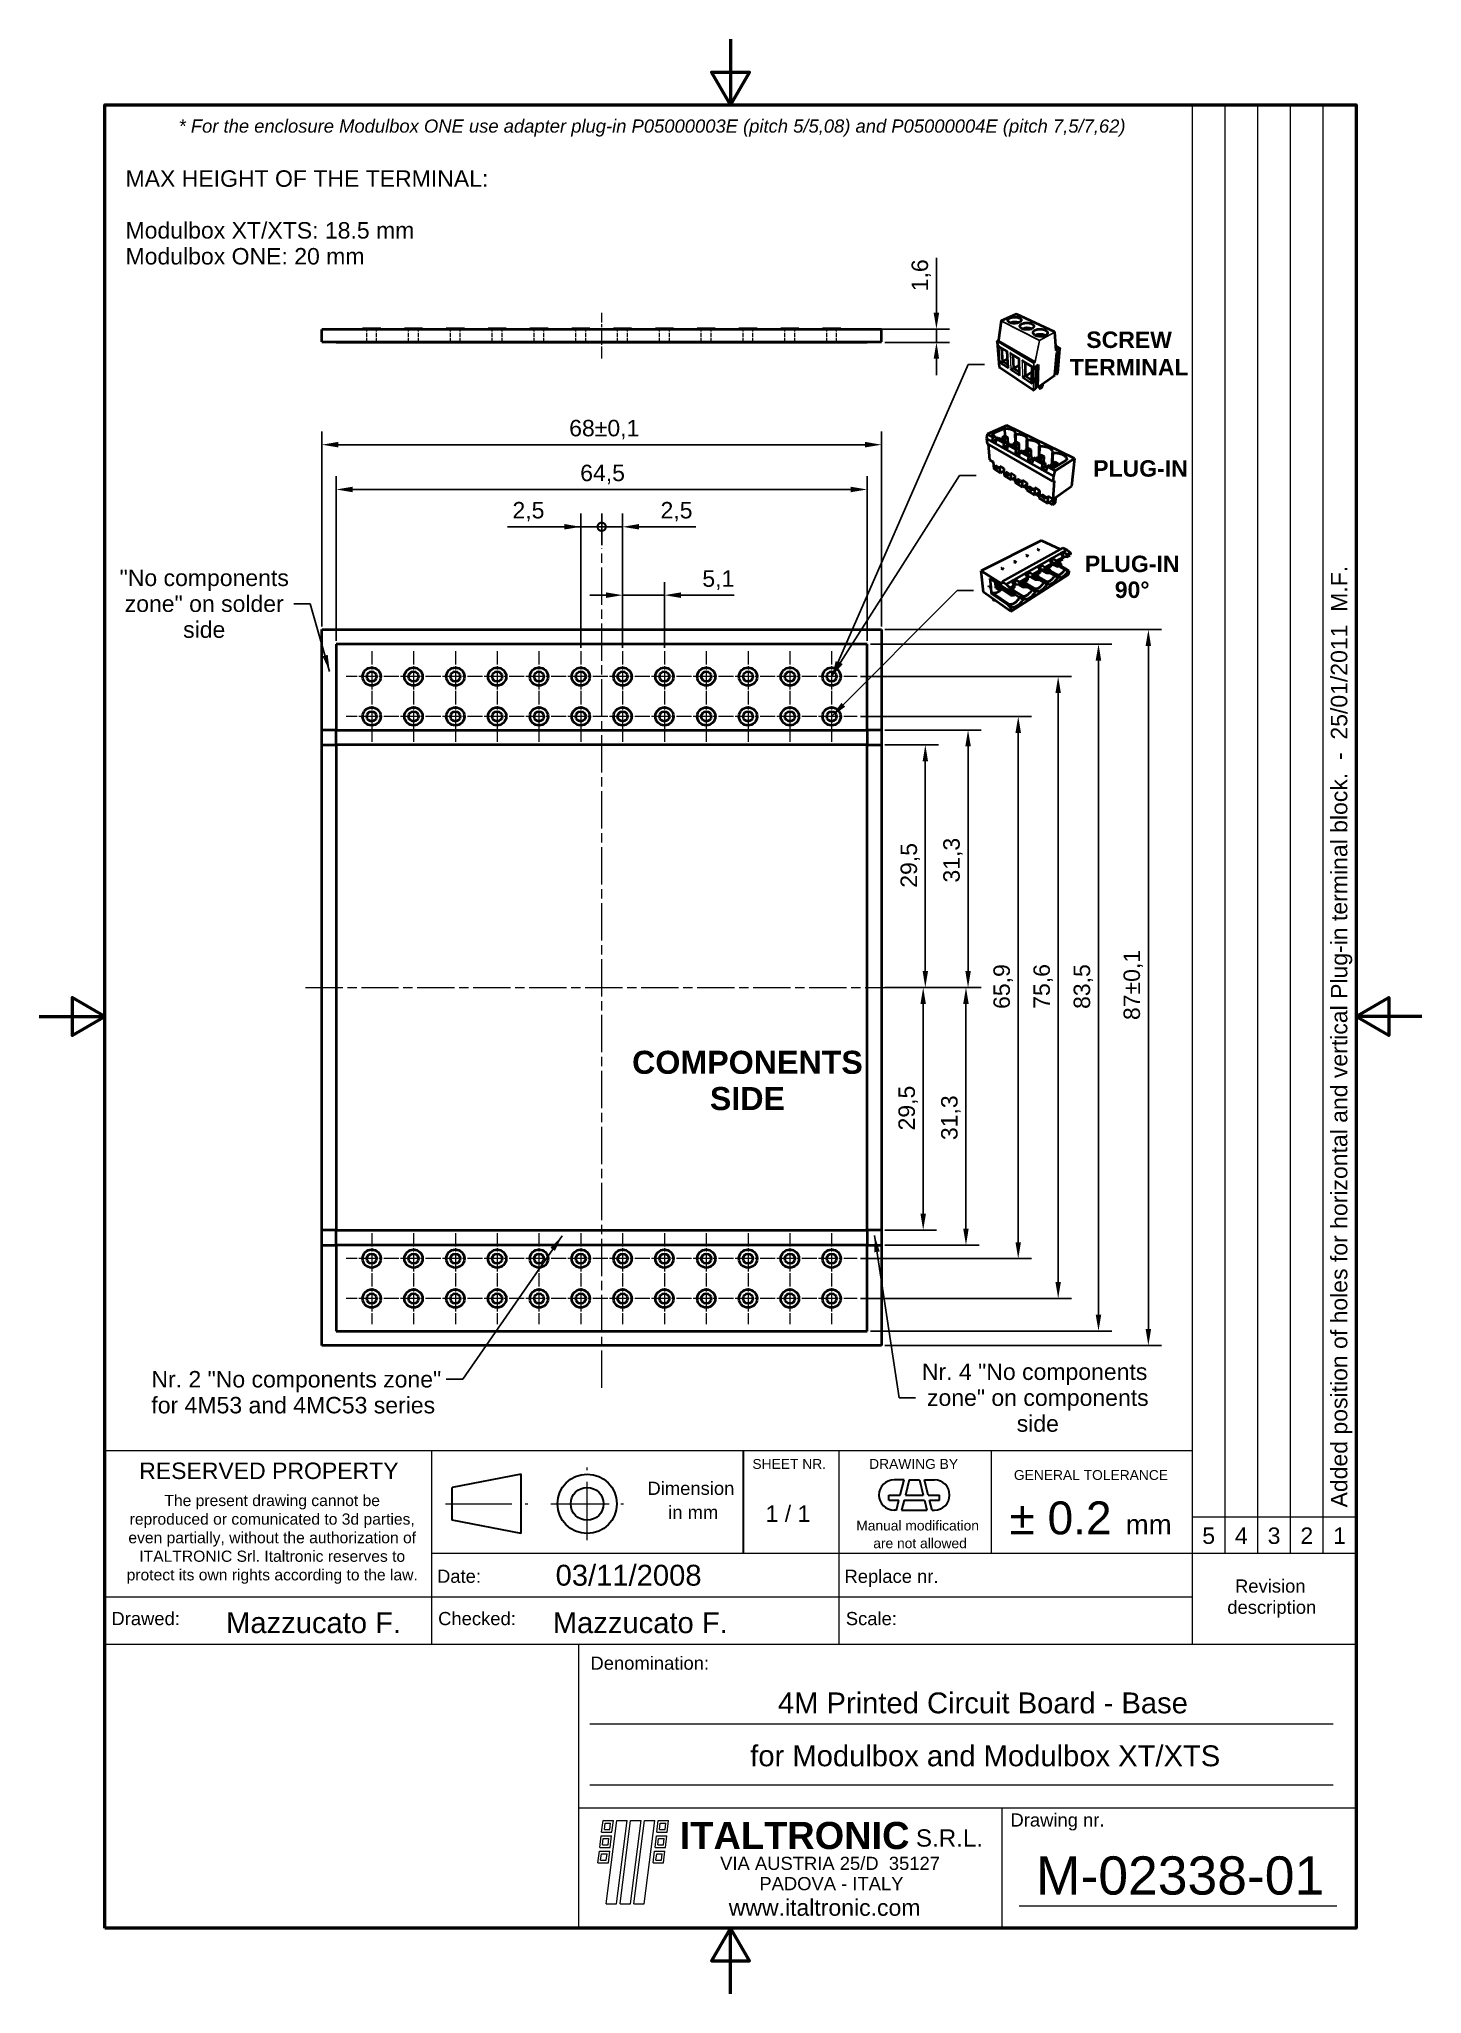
# Model space of a CAD drawing. Header units: millimetres. Extents: x 0 to 168, y 0 to 238.
import ezdxf
from ezdxf.enums import TextEntityAlignment as Align

# ---------------------------------------------------------------- set-up
doc = ezdxf.new("R2010")
doc.units = ezdxf.units.MM
doc.header["$LTSCALE"] = 0.8
for name, pattern in [('CENTER', [50.8, 31.75, -6.35, 6.35, -6.35]), ('CHAIN', [0.3543, 0.2362, -0.0295, 0.0591, -0.0295]), ('DASHED', [0.2068, 0.1655, -0.0413])]:
    doc.linetypes.add(name, pattern=pattern)
doc.layers.get('0').update_dxf_attribs({"lineweight": 25})
for name, color, linetype, lineweight in [('AM_0', 7, 'Continuous', 30), ('Bordo_0', 7, 'Continuous', 50), ('Simboli(ISO)', 7, 'Continuous', 25), ('Spigoli tangenti visibili(ISO)', 7, 'Continuous', 18), ('Spigoli visibili(ISO)', 7, 'Continuous', 40)]:
    doc.layers.add(name, color=color, linetype=linetype, lineweight=lineweight)
for name, color, linetype, lineweight, true_color in [('AM_7', 4, 'CENTER', 15, 0x00ffff), ('Centro(ISO)', 9, 'Continuous', 18, 0xbfbfbf), ("Linea d'asse(ISO)", 9, 'Continuous', 18, 0xbfbfbf), ('Quote(ISO)', 8, 'Continuous', 18, 0x808080), ('Spigoli nascosti(ISO)', 8, 'DASHED', 18, 0x808080)]:
    doc.layers.add(name, color=color, linetype=linetype, lineweight=lineweight, true_color=true_color)
doc.styles.add('Corrente-ISO', font='arial.ttf')
doc.styles.add('Federico-Quote', font='arial.ttf')
doc.styles.add('Gruppo1', font='arial.ttf')
doc.styles.add('Gruppo2_70', font='')
doc.styles.add('Stile testo18', font='arial.ttf')
doc.styles.add('Stile testo42', font='arial.ttf')
doc.styles.add('Stile testo43', font='arial.ttf')
doc.styles.add('Stile testo75', font='arial.ttf')
doc.styles.add('Stile testo76', font='arial.ttf')
doc.styles.add('Stile testo77', font='arial.ttf')
doc.styles.add('Stile testo78', font='arial.ttf')
doc.styles.add('Stile testo79', font='arial.ttf')
doc.styles.get('Gruppo2_70').set_extended_font_data('Arial', bold=True)
doc.dimstyles.new('X.XXX', dxfattribs={"dimscale": 0.8, "dimtxt": 2.5, "dimasz": 2.5, "dimexe": 2, "dimexo": 0.5, "dimgap": 0.762, "dimtad": 1, "dimdec": 1, "dimrnd": 1e-08, "dimtxsty": 'Federico-Quote', "dimcen": 0.09, "dimdle": 10, "dimclrd": 9, "dimclre": 9, "dimclrt": 8, "dimadec": 1, "dimazin": 2, "dimtfac": 1, "dimtmove": 0, "dimatfit": 3, "dimfxl": 1, "dimtolj": 1, "dimlwd": 25, "dimlwe": 25, "dimarcsym": 0})
doc.dimstyles.new('X.XXX$7', dxfattribs={"dimscale": 0.8, "dimtxt": 2.5, "dimasz": 2.5, "dimexe": 2, "dimexo": 0.5, "dimgap": 0.762, "dimtad": 1, "dimdec": 1, "dimrnd": 1e-08, "dimtxsty": 'Federico-Quote', "dimcen": 0.09, "dimdle": 10, "dimclrd": 8, "dimclre": 9, "dimclrt": 8, "dimadec": 1, "dimazin": 2, "dimtfac": 1, "dimtmove": 0, "dimatfit": 3, "dimfxl": 1, "dimtolj": 1, "dimlwd": 25, "dimlwe": 25, "dimarcsym": 0})

msp = doc.modelspace()

# ---------------------------------------------------------------- texts
at = {"layer": 'Simboli(ISO)', "color": 7, "style": 'Corrente-ISO'}
for s, insert, char_height, width, attachment_point in [('{\\fArial|b0|i1;\\H1.6000;* For the enclosure Modulbox ONE use adapter plug-in P05000003E (pitch 5/5,08) and P05000004E (pitch 7,5/7,62)}', (74.47, 227.83), 1.6, 131.8217, 2), ('{\\fArial|b1|i0|c0|p34;SCREW\\PTERMINAL}', (132.43, 199.39), 2, 14.4375, 5), ('{\\fArial|b1|i0;\\H2.0000;PLUG-IN}', (133.81, 185.4), 2, 11.4878, 5)]:
    msp.add_mtext(s, dxfattribs=dict(at, insert=insert, char_height=char_height, width=width, attachment_point=attachment_point))
at = {"layer": 'Simboli(ISO)', "color": 7, "line_spacing_factor": 0.944221, "style": 'Corrente-ISO'}
for s, insert, char_height, width, attachment_point in [('{\\fArial|b0|i0;MAX HEIGHT OF THE TERMINAL:\\P\\fArial|b0|i0;\\P\\fArial|b0|i0;Modulbox XT/XTS: 18.5 mm\\P\\fArial|b0|i0;Modulbox ONE: 20 mm}', (10.5, 221.65), 2, 44.0945, 1), ('{\\fArial|b1|i0;\\H2.0000;PLUG-IN\\P90°}', (132.8, 172.23), 2, 11.4878, 5), ('{\\fArial|b1|i0;\\H2.8000;COMPONENTS\\PSIDE}', (86.06, 111.01), 2.8, 28.0427, 5)]:
    msp.add_mtext(s, dxfattribs=dict(at, insert=insert, char_height=char_height, width=width, attachment_point=attachment_point))
at = {"layer": 'Simboli(ISO)', "color": 8, "true_color": 0x808080, "char_height": 2, "attachment_point": 1, "style": 'Federico-Quote'}
for insert in [(115.48, 199.06), (114.44, 185.57), (114.13, 171.56)]:
    msp.add_mtext('{ }', dxfattribs=dict(at, insert=insert))
at = {"layer": 'Simboli(ISO)', "color": 8, "true_color": 0x808080, "char_height": 2, "line_spacing_factor": 0.944221, "style": 'Federico-Quote'}
for s, insert, width, attachment_point in [('{"No components\\Pzone" on solder\\Pside}', (20.06, 168.96), 20.5595, 5), ('{Nr. 4 "No components\\P zone" on components\\P side}', (120.95, 72.46), 27.7043, 5), ('{Nr. 2 "No components zone"\\Pfor 4M53 and 4MC53 series}', (13.64, 75.71), 35.2149, 1)]:
    msp.add_mtext(s, dxfattribs=dict(at, insert=insert, width=width, attachment_point=attachment_point))
at = {"layer": 'Simboli(ISO)', "color": 7, "insert": (156.94, 59.13), "char_height": 2, "width": 123.2446, "attachment_point": 1, "rotation": 90, "style": 'Corrente-ISO'}
msp.add_mtext('{Added position of holes for horizontal and vertical Plug-in terminal block.  -  25/01/2011  M.F.}', dxfattribs=at)

# ---------------------------------------------------------------- blocks, each defined once
blk = doc.blocks.new('Bordi Bordo di default')
at = {"layer": 'Bordo_0', "flags": 128}
for points in [[(105, 297), (105, 287), (102.11, 292), (107.89, 292), (105, 287)], [(10, 10), (10, 287), (200, 287), (200, 10), (10, 10)], [(0, 148.5), (10, 148.5), (5, 151.39), (5, 145.61), (10, 148.5)], [(210, 148.5), (200, 148.5), (205, 151.39), (205, 145.61), (200, 148.5)], [(105, 0), (105, 10), (102.11, 5), (107.89, 5), (105, 10)]]:
    blk.add_lwpolyline(points, dxfattribs=at)
blk = doc.blocks.new('Cartigli Italtronic')
at = {"layer": 'AM_0', "lineweight": 15}
for p, q in [((284.7, 286.16), (259.86, 286.16)), ((259.86, 66.12), (259.86, 286.16)), ((264.83, 66.12), (264.83, 286.16)), ((269.8, 66.12), (269.8, 286.16)), ((274.76, 66.12), (274.76, 286.16)), ((279.73, 66.12), (279.73, 286.16)), ((284.7, 286.16), (284.7, 9.16)), ((94.7, 66.12), (94.7, 81.71)), ((94.7, 81.71), (259.86, 81.71)), ((144.32, 66.12), (144.32, 81.71)), ((206.22, 66.12), (206.22, 81.71)), ((229.35, 66.12), (229.35, 81.71)), ((259.86, 71.64), (284.7, 71.64)), ((94.7, 9.16), (94.7, 66.12)), ((144.32, 66.12), (284.7, 66.12)), ((144.32, 52.32), (144.32, 66.12)), ((206.22, 52.32), (206.22, 66.12)), ((259.86, 52.32), (259.86, 66.12)), ((94.7, 59.5), (259.86, 59.5)), ((94.7, 52.32), (284.7, 52.32)), ((166.65, 9.16), (166.65, 52.32)), ((168.35, 40.18), (281.23, 40.18)), ((168.35, 30.95), (281.23, 30.95)), ((166.65, 27.44), (284.7, 27.44)), ((230.95, 9.16), (230.95, 27.44)), ((233.55, 12.53), (281.8, 12.53)), ((284.7, 9.16), (94.7, 9.16))]:
    blk.add_line(p, q, dxfattribs=at)
at = {"layer": 'AM_0'}
for p, q in [((191.62, 81.71), (191.62, 66.12)), ((157.93, 78.12), (147.42, 76.12)), ((157.93, 69.12), (157.93, 78.12)), ((147.42, 71.12), (147.42, 76.12)), ((157.93, 69.12), (147.42, 71.12))]:
    blk.add_line(p, q, dxfattribs=at)
at = {"layer": 'AM_0', "linetype": 'Continuous', "lineweight": 30}
for p, q in [((216.05, 77.26), (214.54, 77.26)), ((215.47, 74.96), (216.05, 77.26)), ((216.84, 77.26), (216.26, 74.96)), ((216.84, 77.26), (218.38, 77.26)), ((218.38, 77.26), (218.95, 74.96)), ((219.17, 77.26), (220.68, 77.26)), ((219.74, 74.96), (219.17, 77.26)), ((213.77, 74.19), (213.77, 74.96)), ((213.77, 74.96), (215.47, 74.96)), ((216.26, 74.96), (218.95, 74.96)), ((219.74, 74.96), (221.45, 74.96)), ((221.45, 74.19), (221.45, 74.96)), ((213.77, 74.19), (215.28, 74.19)), ((214.9, 72.65), (214.54, 72.65)), ((214.9, 72.65), (215.28, 74.19)), ((216.07, 74.19), (215.69, 72.65)), ((215.69, 72.65), (219.53, 72.65)), ((216.07, 74.19), (219.14, 74.19)), ((219.14, 74.19), (219.53, 72.65)), ((220.32, 72.65), (219.94, 74.19)), ((219.94, 74.19), (221.45, 74.19)), ((220.32, 72.65), (220.68, 72.65))]:
    blk.add_line(p, q, dxfattribs=at)
at = {"layer": 'AM_0', "color": 166, "lineweight": 5, "true_color": 0x001f7f}
for p, q in [((170.12, 23.72), (170.34, 25.51)), ((170.34, 25.51), (171.91, 25.51)), ((170.54, 24.13), (170.65, 25.1)), ((170.54, 24.13), (171.38, 24.13)), ((170.65, 25.1), (171.5, 25.1)), ((170.83, 12.87), (172.44, 25.51)), ((171.38, 24.13), (171.5, 25.1)), ((171.7, 23.72), (171.91, 25.51)), ((172.41, 12.87), (174.01, 25.51)), ((172.44, 25.51), (174.01, 25.51)), ((172.93, 12.87), (174.53, 25.51)), ((174.5, 12.87), (176.11, 25.51)), ((174.53, 25.51), (176.11, 25.51)), ((175.03, 12.87), (176.63, 25.51)), ((176.6, 12.87), (178.2, 25.51)), ((176.63, 25.51), (178.2, 25.51)), ((178.52, 23.72), (178.73, 25.51)), ((178.73, 25.51), (180.3, 25.51)), ((178.93, 24.13), (179.04, 25.1)), ((178.93, 24.13), (179.78, 24.13)), ((179.04, 25.1), (179.89, 25.1)), ((179.78, 24.13), (179.89, 25.1)), ((180.09, 23.72), (180.3, 25.51)), ((169.57, 19.07), (169.79, 20.87)), ((169.79, 20.87), (171.36, 20.87)), ((169.85, 21.39), (170.06, 23.19)), ((169.85, 21.39), (171.42, 21.39)), ((170.06, 23.19), (171.63, 23.19)), ((170.12, 23.72), (171.7, 23.72)), ((170.26, 21.81), (170.37, 22.78)), ((170.26, 21.81), (171.11, 21.81)), ((170.37, 22.78), (171.22, 22.78)), ((171.11, 21.81), (171.22, 22.78)), ((171.15, 19.07), (171.36, 20.87)), ((171.42, 21.39), (171.63, 23.19)), ((177.96, 19.07), (178.18, 20.87)), ((178.18, 20.87), (179.75, 20.87)), ((178.24, 21.39), (178.45, 23.19)), ((178.24, 21.39), (179.81, 21.39)), ((178.45, 23.19), (180.03, 23.19)), ((178.52, 23.72), (180.09, 23.72)), ((178.65, 21.81), (178.77, 22.78)), ((178.65, 21.81), (179.5, 21.81)), ((178.77, 22.78), (179.61, 22.78)), ((179.5, 21.81), (179.61, 22.78)), ((179.54, 19.07), (179.75, 20.87)), ((179.81, 21.39), (180.03, 23.19)), ((169.57, 19.07), (171.15, 19.07)), ((169.98, 19.49), (170.1, 20.46)), ((169.98, 19.49), (170.83, 19.49)), ((170.1, 20.46), (170.95, 20.46)), ((170.83, 19.49), (170.95, 20.46)), ((177.96, 19.07), (179.54, 19.07)), ((178.38, 19.49), (178.49, 20.46)), ((178.38, 19.49), (179.22, 19.49)), ((178.49, 20.46), (179.34, 20.46)), ((179.22, 19.49), (179.34, 20.46)), ((170.83, 12.87), (172.41, 12.87)), ((172.93, 12.87), (174.5, 12.87)), ((175.03, 12.87), (176.6, 12.87))]:
    blk.add_line(p, q, dxfattribs=at)
at = {"layer": 'AM_0'}
for radius in [4.5, 2.5]:
    blk.add_circle((167.93, 73.62), radius, dxfattribs=at)
at = {"layer": 'AM_0', "linetype": 'Continuous', "lineweight": 30}
for centre, start, end in [((214.54, 74.96), 90, 270), ((220.68, 74.96), 270, 90)]:
    blk.add_arc(centre, 2.3, start, end, dxfattribs=at)
at = {"layer": 'AM_7', "color": 7, "ltscale": 0.348333}
for p, q in [((167.93, 68.12), (167.93, 79.12)), ((162.43, 73.62), (173.43, 73.62))]:
    blk.add_line(p, q, dxfattribs=at)
at = {"layer": 'AM_7', "color": 7, "ltscale": 0.396209}
blk.add_line((146.42, 73.62), (158.93, 73.62), dxfattribs=at)
at = {"color": 5, "true_color": 0x0000ff, "style": 'Stile testo43'}
for s, p in [('5', (261.35, 67.53)), ('4', (266.31, 67.53)), ('3', (271.28, 67.53)), ('2', (276.25, 67.53)), ('1', (281.22, 67.53))]:
    blk.add_text(s, height=2.5, dxfattribs=at).set_placement(p)
at = {"insert": (120.1, 74.98), "char_height": 1.7, "width": 44.3451, "attachment_point": 2, "line_spacing_factor": 0.996, "style": 'Gruppo1'}
blk.add_mtext('\\fArial|b0|i0;\\H1.7000;The present drawing cannot be reproduced or comunicated to 3d parties, even partially, without the authorization of \\PITALTRONIC Srl. Italtronic reserves to protect its own rights according to the law.', dxfattribs=at)
at = {"layer": 'AM_0'}
for s, height, style, p in [('SHEET NR.', 1.5, 'Stile testo76', (193.03, 78.93)), ('DRAWING BY', 1.5, 'Stile testo76', (210.76, 78.93)), ('RESERVED PROPERTY', 2.5, 'Stile testo43', (99.9, 77.39)), ('GENERAL TOLERANCE', 1.5, 'Stile testo76', (232.74, 77.25)), ('Dimension', 2, 'Stile testo42', (177.09, 74.98)), ('in mm', 2, 'Stile testo42', (180.24, 71.33)), ('± 0.2', 5.004, 'Stile testo18', (232.08, 68.98)), ('mm', 3, 'Stile testo77', (249.72, 68.98)), ('Manual modification', 1.5, 'Stile testo76', (208.8, 69.57)), ('are not allowed', 1.5, 'Stile testo76', (211.38, 66.88)), ('Date:', 2, 'Stile testo42', (145.13, 61.62)), ('Replace nr.', 2, 'Stile testo42', (207.01, 61.61)), ('Revision', 2, 'Stile testo42', (266.32, 60.13)), ('Drawed:', 2, 'Stile testo42', (95.68, 55.19)), ('Checked:', 2, 'Stile testo42', (145.3, 55.19)), ('Scale:', 2, 'Stile testo42', (207.21, 55.19)), ('description', 2, 'Stile testo42', (265.15, 56.91)), ('Denomination:', 2, 'Stile testo42', (168.43, 48.42)), ('ITALTRONIC', 4.125, 'Gruppo2_70', (182, 21.17)), ('S.R.L.', 2.625, 'Stile testo75', (217.86, 21.54)), ('Drawing nr.', 2, 'Stile testo42', (232.22, 24.59)), ('VIA AUSTRIA 25/D  35127', 2, 'Stile testo42', (188.13, 18)), ('PADOVA - ITALY', 2, 'Stile testo42', (194.08, 14.92))]:
    blk.add_text(s, height=height, dxfattribs=dict(at, style=style)).set_placement(p)
at = {"layer": 'AM_0', "style": 'Stile testo43'}
blk.add_text('1 / 1 ', height=2.5, dxfattribs=at).set_placement((198.91, 72.13), align=Align.MIDDLE_CENTER)
at = {"layer": 'AM_0', "color": 184, "true_color": 0x260099, "style": 'Stile testo43'}
blk.add_text('www.italtronic.com', height=2.5, dxfattribs=at).set_placement((189.44, 11.03))
at = {"layer": 'AM_0'}
for tag, p, height, style in [('DATA_CREAZIONE_001', (163.14, 61.19), 3.17, 'Gruppo1'), ('PROGETTISTA_001', (113.09, 53.98), 3.17, 'Gruppo1'), ('VERIFICATO_DA_001', (162.71, 53.98), 3.17, 'Gruppo1'), ('DESCRIZIONE_001', (196.9, 41.79), 3.17, 'Gruppo1'), ('NUMERO_DI_MAGAZZINO_001', (192.7, 33.75), 3.17, 'Gruppo1'), ('NUMERO_PARTE_001', (236.1, 14.25), 5.81, 'Stile testo78')]:
    blk.add_attdef(tag, p, '', height=height, dxfattribs=dict(at, style=style))
for tag, style, p in [('Sostituisce', 'Gruppo1', (239.06, 64.32)), ('Scala', 'Stile testo79', (239.17, 57.11))]:
    blk.add_attdef(tag, text='', height=3.17, dxfattribs=dict(at, style=style)).set_placement(p, align=Align.TOP_CENTER)
blk = doc.blocks.new('*D6')
at = {"layer": 'Defpoints', "color": 0, "transparency": 16777216}
for p in [(102.35, 151.82), (107.67, 151.82), (104.35, 122.32)]:
    blk.add_point(p, dxfattribs=at)
at = {"layer": 'Quote(ISO)', "color": 9, "lineweight": 25, "true_color": 0xbfbfbf, "transparency": 16777216}
for p, q in [((102.75, 151.82), (109.27, 151.82)), ((107.67, 124.32), (107.67, 149.82)), ((104.75, 122.32), (109.27, 122.32))]:
    blk.add_line(p, q, dxfattribs=at)
at = {"layer": 'Quote(ISO)', "color": 9, "true_color": 0xbfbfbf, "transparency": 16777216}
for points in [[(107.34, 149.82), (108, 149.82), (107.67, 151.82)], [(107.34, 124.32), (108, 124.32), (107.67, 122.32)]]:
    blk.add_solid(points, dxfattribs=at)
at = {"layer": 'Quote(ISO)', "color": 8, "lineweight": 25, "transparency": 16777216, "insert": (104.66, 134.45), "char_height": 2, "attachment_point": 1, "rotation": 90, "style": 'Federico-Quote'}
blk.add_mtext('\\A1;29,5', dxfattribs=at)
blk = doc.blocks.new('*D7')
at = {"layer": 'Defpoints', "color": 0, "transparency": 16777216}
for p in [(102.35, 122.32), (107.41, 122.32), (102.35, 92.82)]:
    blk.add_point(p, dxfattribs=at)
at = {"layer": 'Quote(ISO)', "color": 9, "lineweight": 25, "true_color": 0xbfbfbf, "transparency": 16777216}
for p, q in [((102.75, 122.32), (109.01, 122.32)), ((107.41, 94.82), (107.41, 120.32)), ((102.75, 92.82), (109.01, 92.82))]:
    blk.add_line(p, q, dxfattribs=at)
at = {"layer": 'Quote(ISO)', "color": 9, "true_color": 0xbfbfbf, "transparency": 16777216}
for points in [[(107.08, 120.32), (107.74, 120.32), (107.41, 122.32)], [(107.08, 94.82), (107.74, 94.82), (107.41, 92.82)]]:
    blk.add_solid(points, dxfattribs=at)
at = {"layer": 'Quote(ISO)', "color": 8, "lineweight": 25, "transparency": 16777216, "insert": (104.4, 104.95), "char_height": 2, "attachment_point": 1, "rotation": 90, "style": 'Federico-Quote'}
blk.add_mtext('\\A1;29,5', dxfattribs=at)
blk = doc.blocks.new('*D8')
at = {"layer": 'Defpoints', "color": 0, "transparency": 16777216}
for p in [(104.35, 122.32), (112.61, 122.32), (102.35, 91.02)]:
    blk.add_point(p, dxfattribs=at)
at = {"layer": 'Quote(ISO)', "color": 9, "lineweight": 25, "true_color": 0xbfbfbf, "transparency": 16777216}
for p, q in [((104.75, 122.32), (114.21, 122.32)), ((112.61, 93.02), (112.61, 120.32)), ((102.75, 91.02), (114.21, 91.02))]:
    blk.add_line(p, q, dxfattribs=at)
at = {"layer": 'Quote(ISO)', "color": 9, "true_color": 0xbfbfbf, "transparency": 16777216}
for points in [[(112.27, 120.32), (112.94, 120.32), (112.61, 122.32)], [(112.27, 93.02), (112.94, 93.02), (112.61, 91.02)]]:
    blk.add_solid(points, dxfattribs=at)
at = {"layer": 'Quote(ISO)', "color": 8, "lineweight": 25, "transparency": 16777216, "insert": (109.59, 103.78), "char_height": 2, "attachment_point": 1, "rotation": 90, "style": 'Federico-Quote'}
blk.add_mtext('\\A1;31,3', dxfattribs=at)
blk = doc.blocks.new('*D9')
at = {"layer": 'Defpoints', "color": 0, "transparency": 16777216}
for p in [(102.35, 153.62), (112.86, 153.62), (104.35, 122.32)]:
    blk.add_point(p, dxfattribs=at)
at = {"layer": 'Quote(ISO)', "color": 9, "lineweight": 25, "true_color": 0xbfbfbf, "transparency": 16777216}
for p, q in [((102.75, 153.62), (114.46, 153.62)), ((112.86, 124.32), (112.86, 151.62)), ((104.75, 122.32), (114.46, 122.32))]:
    blk.add_line(p, q, dxfattribs=at)
at = {"layer": 'Quote(ISO)', "color": 9, "true_color": 0xbfbfbf, "transparency": 16777216}
for points in [[(112.53, 151.62), (113.2, 151.62), (112.86, 153.62)], [(112.53, 124.32), (113.2, 124.32), (112.86, 122.32)]]:
    blk.add_solid(points, dxfattribs=at)
at = {"layer": 'Quote(ISO)', "color": 8, "lineweight": 25, "transparency": 16777216, "insert": (109.85, 135.08), "char_height": 2, "attachment_point": 1, "rotation": 90, "style": 'Federico-Quote'}
blk.add_mtext('\\A1;31,3', dxfattribs=at)
blk = doc.blocks.new('*D10')
at = {"layer": 'Defpoints', "color": 0, "transparency": 16777216}
for p in [(102.35, 165.82), (102.35, 78.82), (134.77, 78.82)]:
    blk.add_point(p, dxfattribs=at)
at = {"layer": 'Quote(ISO)', "color": 9, "lineweight": 25, "true_color": 0xbfbfbf, "transparency": 16777216}
for p, q in [((102.75, 165.82), (136.37, 165.82)), ((134.77, 163.82), (134.77, 80.82)), ((102.75, 78.82), (136.37, 78.82))]:
    blk.add_line(p, q, dxfattribs=at)
at = {"layer": 'Quote(ISO)', "color": 9, "true_color": 0xbfbfbf, "transparency": 16777216}
for points in [[(134.43, 163.82), (135.1, 163.82), (134.77, 165.82)], [(134.43, 80.82), (135.1, 80.82), (134.77, 78.82)]]:
    blk.add_solid(points, dxfattribs=at)
at = {"layer": 'Quote(ISO)', "color": 8, "lineweight": 25, "transparency": 16777216, "insert": (131.75, 118.37), "char_height": 2, "attachment_point": 1, "rotation": 90, "style": 'Federico-Quote'}
blk.add_mtext('\\A1;87±0,1', dxfattribs=at)
blk = doc.blocks.new('*D11')
at = {"layer": 'Defpoints', "color": 0, "transparency": 16777216}
for p in [(100.6, 202.34), (109.02, 202.34), (102.35, 200.74)]:
    blk.add_point(p, dxfattribs=at)
at = {"layer": 'Quote(ISO)', "color": 9, "lineweight": 25, "true_color": 0xbfbfbf, "transparency": 16777216}
for p, q in [((109.02, 204.34), (109.02, 211.01)), ((101, 202.34), (110.62, 202.34)), ((109.02, 200.74), (109.02, 202.34)), ((102.75, 200.74), (110.62, 200.74)), ((109.02, 198.74), (109.02, 196.74))]:
    blk.add_line(p, q, dxfattribs=at)
at = {"layer": 'Quote(ISO)', "color": 9, "true_color": 0xbfbfbf, "transparency": 16777216}
for points in [[(108.68, 204.34), (109.35, 204.34), (109.02, 202.34)], [(108.68, 198.74), (109.35, 198.74), (109.02, 200.74)]]:
    blk.add_solid(points, dxfattribs=at)
at = {"layer": 'Quote(ISO)', "color": 8, "lineweight": 25, "transparency": 16777216, "insert": (106, 206.95), "char_height": 2, "attachment_point": 1, "rotation": 90, "style": 'Federico-Quote'}
blk.add_mtext('\\A1;1,6', dxfattribs=at)
blk = doc.blocks.new('*D12')
at = {"layer": 'Defpoints', "color": 0, "transparency": 16777216}
for p in [(102.35, 188.3), (34.35, 165.82), (102.35, 165.82)]:
    blk.add_point(p, dxfattribs=at)
at = {"layer": 'Quote(ISO)', "color": 9, "lineweight": 25, "true_color": 0xbfbfbf, "transparency": 16777216}
for p, q in [((34.35, 166.22), (34.35, 189.9)), ((36.35, 188.3), (100.35, 188.3)), ((102.35, 166.22), (102.35, 189.9))]:
    blk.add_line(p, q, dxfattribs=at)
at = {"layer": 'Quote(ISO)', "color": 9, "true_color": 0xbfbfbf, "transparency": 16777216}
for points in [[(36.35, 188.64), (36.35, 187.97), (34.35, 188.3)], [(100.35, 188.64), (100.35, 187.97), (102.35, 188.3)]]:
    blk.add_solid(points, dxfattribs=at)
at = {"layer": 'Quote(ISO)', "color": 8, "lineweight": 25, "transparency": 16777216, "insert": (64.4, 191.32), "char_height": 2, "attachment_point": 1, "style": 'Federico-Quote'}
blk.add_mtext('\\A1;68±0,1', dxfattribs=at)
blk = doc.blocks.new('_DotSmall')
at = {"color": 0, "linetype": 'ByBlock', "const_width": 0.5}
blk.add_lwpolyline([(-0.0625, 0, 1), (0.0625, 0, 1)], format="xyb", close=True, dxfattribs=at)
blk = doc.blocks.new('*D13')
at = {"layer": 'Defpoints', "color": 0, "transparency": 16777216}
for p in [(65.81, 178.32), (68.35, 175.69), (65.81, 163.22)]:
    blk.add_point(p, dxfattribs=at)
at = {"layer": 'Quote(ISO)', "color": 9, "lineweight": 25, "true_color": 0xbfbfbf, "transparency": 16777216}
for p, q in [((63.81, 178.32), (56.9, 178.32)), ((65.81, 163.62), (65.81, 179.92)), ((68.35, 178.32), (65.81, 178.32)), ((68.35, 176.09), (68.35, 179.92)), ((68.35, 178.32), (70.35, 178.32))]:
    blk.add_line(p, q, dxfattribs=at)
at = {"layer": 'Quote(ISO)', "color": 9, "true_color": 0xbfbfbf, "transparency": 16777216}
blk.add_solid([(63.81, 178.66), (63.81, 177.99), (65.81, 178.32)], dxfattribs=at)
at = {"layer": 'Quote(ISO)', "color": 9, "lineweight": 25, "true_color": 0xbfbfbf, "transparency": 16777216, "xscale": 2, "yscale": 2, "zscale": 2, "rotation": 180}
blk.add_blockref('_DotSmall', (68.35, 178.32), dxfattribs=at)
at = {"layer": 'Quote(ISO)', "color": 8, "lineweight": 25, "transparency": 16777216, "insert": (57.51, 181.34), "char_height": 2, "attachment_point": 1, "style": 'Federico-Quote'}
blk.add_mtext('\\A1;2,5', dxfattribs=at)
blk = doc.blocks.new('*D15')
at = {"layer": 'Defpoints', "color": 0, "transparency": 16777216}
for p in [(68.35, 178.32), (68.35, 175.69), (70.89, 163.22)]:
    blk.add_point(p, dxfattribs=at)
at = {"layer": 'Quote(ISO)', "color": 9, "lineweight": 25, "true_color": 0xbfbfbf, "transparency": 16777216}
for p, q in [((68.35, 178.32), (64.35, 178.32)), ((68.35, 176.09), (68.35, 179.92)), ((68.35, 178.32), (70.89, 178.32)), ((70.89, 163.62), (70.89, 179.92)), ((72.89, 178.32), (79.8, 178.32))]:
    blk.add_line(p, q, dxfattribs=at)
at = {"layer": 'Quote(ISO)', "color": 9, "true_color": 0xbfbfbf, "transparency": 16777216}
blk.add_solid([(72.89, 178.66), (72.89, 177.99), (70.89, 178.32)], dxfattribs=at)
at = {"layer": 'Quote(ISO)', "color": 9, "lineweight": 25, "true_color": 0xbfbfbf, "transparency": 16777216, "xscale": 2, "yscale": 2, "zscale": 2}
blk.add_blockref('_DotSmall', (68.35, 178.32), dxfattribs=at)
at = {"layer": 'Quote(ISO)', "color": 8, "lineweight": 25, "transparency": 16777216, "insert": (75.5, 181.34), "char_height": 2, "attachment_point": 1, "style": 'Federico-Quote'}
blk.add_mtext('\\A1;2,5', dxfattribs=at)
blk = doc.blocks.new('*D16')
at = {"layer": 'Defpoints', "color": 0, "transparency": 16777216}
for p in [(100.6, 182.86), (36.1, 164.07), (100.6, 164.07)]:
    blk.add_point(p, dxfattribs=at)
at = {"layer": 'Quote(ISO)', "color": 9, "lineweight": 25, "true_color": 0xbfbfbf, "transparency": 16777216}
for p, q in [((36.1, 164.47), (36.1, 184.46)), ((100.6, 164.47), (100.6, 184.46)), ((38.1, 182.86), (98.6, 182.86))]:
    blk.add_line(p, q, dxfattribs=at)
at = {"layer": 'Quote(ISO)', "color": 9, "true_color": 0xbfbfbf, "transparency": 16777216}
for points in [[(38.1, 183.19), (38.1, 182.52), (36.1, 182.86)], [(98.6, 183.19), (98.6, 182.52), (100.6, 182.86)]]:
    blk.add_solid(points, dxfattribs=at)
at = {"layer": 'Quote(ISO)', "color": 8, "lineweight": 25, "transparency": 16777216, "insert": (65.74, 185.87), "char_height": 2, "attachment_point": 1, "style": 'Federico-Quote'}
blk.add_mtext('\\A1;64,5', dxfattribs=at)
blk = doc.blocks.new('*D17')
at = {"layer": 'Defpoints', "color": 0, "transparency": 16777216}
for p in [(99.39, 155.27), (118.96, 155.27), (99.39, 89.37)]:
    blk.add_point(p, dxfattribs=at)
at = {"layer": 'Quote(ISO)', "color": 9, "lineweight": 25, "true_color": 0xbfbfbf, "transparency": 16777216}
for p, q in [((99.79, 155.27), (120.56, 155.27)), ((118.96, 91.37), (118.96, 153.27)), ((99.79, 89.37), (120.56, 89.37))]:
    blk.add_line(p, q, dxfattribs=at)
at = {"layer": 'Quote(ISO)', "color": 9, "true_color": 0xbfbfbf, "transparency": 16777216}
for points in [[(118.62, 153.27), (119.29, 153.27), (118.96, 155.27)], [(118.62, 91.37), (119.29, 91.37), (118.96, 89.37)]]:
    blk.add_solid(points, dxfattribs=at)
at = {"layer": 'Quote(ISO)', "color": 8, "lineweight": 25, "transparency": 16777216, "insert": (115.94, 119.72), "char_height": 2, "attachment_point": 1, "rotation": 90, "style": 'Federico-Quote'}
blk.add_mtext('\\A1;65,9', dxfattribs=at)
blk = doc.blocks.new('*D18')
at = {"layer": 'Defpoints', "color": 0, "transparency": 16777216}
for p in [(99.39, 160.12), (99.39, 84.52), (123.81, 84.52)]:
    blk.add_point(p, dxfattribs=at)
at = {"layer": 'Quote(ISO)', "color": 9, "lineweight": 25, "true_color": 0xbfbfbf, "transparency": 16777216}
for p, q in [((99.79, 160.12), (125.41, 160.12)), ((123.81, 158.12), (123.81, 86.52)), ((99.79, 84.52), (125.41, 84.52))]:
    blk.add_line(p, q, dxfattribs=at)
at = {"layer": 'Quote(ISO)', "color": 9, "true_color": 0xbfbfbf, "transparency": 16777216}
for points in [[(123.48, 158.12), (124.14, 158.12), (123.81, 160.12)], [(123.48, 86.52), (124.14, 86.52), (123.81, 84.52)]]:
    blk.add_solid(points, dxfattribs=at)
at = {"layer": 'Quote(ISO)', "color": 8, "lineweight": 25, "transparency": 16777216, "insert": (120.8, 119.74), "char_height": 2, "attachment_point": 1, "rotation": 90, "style": 'Federico-Quote'}
blk.add_mtext('\\A1;75,6', dxfattribs=at)
blk = doc.blocks.new('*D19')
at = {"layer": 'Defpoints', "color": 0, "transparency": 16777216}
for p in [(100.6, 164.07), (100.6, 80.57), (128.71, 80.57)]:
    blk.add_point(p, dxfattribs=at)
at = {"layer": 'Quote(ISO)', "color": 9, "lineweight": 25, "true_color": 0xbfbfbf, "transparency": 16777216}
for p, q in [((101, 164.07), (130.31, 164.07)), ((128.71, 162.07), (128.71, 82.57)), ((101, 80.57), (130.31, 80.57))]:
    blk.add_line(p, q, dxfattribs=at)
at = {"layer": 'Quote(ISO)', "color": 9, "true_color": 0xbfbfbf, "transparency": 16777216}
for points in [[(128.37, 162.07), (129.04, 162.07), (128.71, 164.07)], [(128.37, 82.57), (129.04, 82.57), (128.71, 80.57)]]:
    blk.add_solid(points, dxfattribs=at)
at = {"layer": 'Quote(ISO)', "color": 8, "lineweight": 25, "transparency": 16777216, "insert": (125.69, 119.72), "char_height": 2, "attachment_point": 1, "rotation": 90, "style": 'Federico-Quote'}
blk.add_mtext('\\A1;83,5', dxfattribs=at)
blk = doc.blocks.new('*D20')
at = {"layer": 'Defpoints', "color": 0, "transparency": 16777216}
for p in [(75.97, 170.01), (70.89, 163.22), (75.97, 163.22)]:
    blk.add_point(p, dxfattribs=at)
at = {"layer": 'Quote(ISO)', "color": 9, "lineweight": 25, "true_color": 0xbfbfbf, "transparency": 16777216}
for p, q in [((70.89, 163.62), (70.89, 171.61)), ((75.97, 163.62), (75.97, 171.61)), ((68.89, 170.01), (66.89, 170.01)), ((70.89, 170.01), (75.97, 170.01)), ((77.97, 170.01), (84.45, 170.01))]:
    blk.add_line(p, q, dxfattribs=at)
at = {"layer": 'Quote(ISO)', "color": 9, "true_color": 0xbfbfbf, "transparency": 16777216}
for points in [[(68.89, 170.35), (68.89, 169.68), (70.89, 170.01)], [(77.97, 170.35), (77.97, 169.68), (75.97, 170.01)]]:
    blk.add_solid(points, dxfattribs=at)
at = {"layer": 'Quote(ISO)', "color": 8, "lineweight": 25, "transparency": 16777216, "insert": (80.58, 173.03), "char_height": 2, "attachment_point": 1, "style": 'Federico-Quote'}
blk.add_mtext('\\A1;5,1', dxfattribs=at)

# ---------------------------------------------------------------- dimensions: what is measured, and where the dimension line sits
at = {"layer": 'Quote(ISO)', "color": 9, "lineweight": 25, "true_color": 0xbfbfbf}
for base, p1, p2, angle, override, picture, middle in [((109.02, 202.34), (102.35, 200.74), (100.6, 202.34), 90, {"dimgap": 0.762, "dimdec": 1, "dimtol": 0, "dimlim": 0, "dimtp": 0, "dimtm": 0, "dimtdec": 2, "dimtofl": 1, "dimatfit": 1}, '*D11', (109.02, 208.67)), ((102.35, 188.3), (34.35, 165.82), (102.35, 165.82), 180, {"dimgap": 0.762, "dimdec": 1, "dimtol": 1, "dimlim": 0, "dimtp": 0.1, "dimtm": 0.1, "dimtdec": 2, "dimtofl": 0, "dimatfit": 1}, '*D12', (68.35, 188.3)), ((100.6, 182.86), (36.1, 164.07), (100.6, 164.07), 180, {"dimgap": 0.762, "dimdec": 1, "dimtol": 0, "dimlim": 0, "dimtp": 0, "dimtm": 0, "dimtdec": 2, "dimtofl": 0, "dimatfit": 1}, '*D16', (68.35, 182.86)), ((65.81, 178.32), (68.35, 175.69), (65.81, 163.22), 180, {"dimgap": 0.762, "dimdec": 1, "dimblk1": 'DotSmall', "dimsah": 1, "dimdle": 0, "dimtol": 0, "dimlim": 0, "dimtp": 0, "dimtm": 0, "dimtdec": 2, "dimtofl": 1, "dimatfit": 1}, '*D13', (59.36, 178.32)), ((68.35, 178.32), (70.89, 163.22), (68.35, 175.69), 180, {"dimgap": 0.762, "dimdec": 1, "dimblk2": 'DotSmall', "dimsah": 1, "dimdle": 0, "dimtol": 0, "dimlim": 0, "dimtp": 0, "dimtm": 0, "dimtdec": 2, "dimtofl": 1, "dimatfit": 1}, '*D15', (77.35, 178.32)), ((75.97, 170.01), (70.89, 163.22), (75.97, 163.22), 180, {"dimgap": 0.762, "dimdec": 1, "dimtol": 0, "dimlim": 0, "dimtp": 0, "dimtm": 0, "dimtdec": 2, "dimtofl": 1, "dimatfit": 1}, '*D20', (82.21, 170.01)), ((128.71, 80.57), (100.6, 164.07), (100.6, 80.57), 90, {"dimgap": 0.762, "dimdec": 1, "dimtol": 0, "dimlim": 0, "dimtp": 0, "dimtm": 0, "dimtdec": 2, "dimtofl": 0, "dimatfit": 1}, '*D19', (128.71, 122.32)), ((134.77, 78.82), (102.35, 165.82), (102.35, 78.82), 90, {"dimgap": 0.762, "dimdec": 1, "dimtol": 1, "dimlim": 0, "dimtp": 0.1, "dimtm": 0.1, "dimtdec": 2, "dimtofl": 0, "dimatfit": 1}, '*D10', (134.77, 122.32)), ((123.81, 84.52), (99.39, 160.12), (99.39, 84.52), 90, {"dimgap": 0.762, "dimdec": 1, "dimtol": 0, "dimlim": 0, "dimtp": 0, "dimtm": 0, "dimtdec": 2, "dimtofl": 0, "dimatfit": 1}, '*D18', (123.81, 122.32)), ((118.96, 155.27), (99.39, 89.37), (99.39, 155.27), 90, {"dimgap": 0.762, "dimdec": 1, "dimtol": 0, "dimlim": 0, "dimtp": 0, "dimtm": 0, "dimtdec": 2, "dimtofl": 0, "dimatfit": 1}, '*D17', (118.96, 122.32)), ((112.86, 153.62), (104.35, 122.32), (102.35, 153.62), 270, {"dimgap": 0.762, "dimdec": 1, "dimtol": 0, "dimlim": 0, "dimtp": 0, "dimtm": 0, "dimtdec": 2, "dimtofl": 0, "dimatfit": 1}, '*D9', (112.86, 137.67)), ((107.67, 151.82), (104.35, 122.32), (102.35, 151.82), 90, {"dimgap": 0.762, "dimdec": 1, "dimtol": 0, "dimlim": 0, "dimtp": 0, "dimtm": 0, "dimtdec": 2, "dimtofl": 0, "dimatfit": 1}, '*D6', (107.67, 137.07)), ((107.41, 122.32), (102.35, 92.82), (102.35, 122.32), 90, {"dimgap": 0.762, "dimdec": 1, "dimtol": 0, "dimlim": 0, "dimtp": 0, "dimtm": 0, "dimtdec": 2, "dimtofl": 0, "dimatfit": 1}, '*D7', (107.41, 107.57)), ((112.61, 122.32), (102.35, 91.02), (104.35, 122.32), 270, {"dimgap": 0.762, "dimdec": 1, "dimtol": 0, "dimlim": 0, "dimtp": 0, "dimtm": 0, "dimtdec": 2, "dimtofl": 0, "dimatfit": 1}, '*D8', (112.61, 106.37))]:
    dim = msp.add_linear_dim(base=base, p1=p1, p2=p2, angle=angle, dimstyle='X.XXX', override=override, dxfattribs=at)
    dim.commit()
    dim.dimension.update_dxf_attribs({"geometry": picture, "text_midpoint": middle, "dimtype": 160})

# ---------------------------------------------------------------- linework, layer by layer
at = {"layer": 'Centro(ISO)', "linetype": 'CHAIN', "ltscale": 8.611757}
for p, q in [((40.41, 163.22), (40.41, 157.02)), ((45.49, 163.22), (45.49, 157.02)), ((50.57, 163.22), (50.57, 157.02)), ((55.65, 163.22), (55.65, 157.02)), ((60.73, 163.22), (60.73, 157.02)), ((65.81, 163.22), (65.81, 157.02)), ((70.89, 163.22), (70.89, 157.02)), ((75.97, 163.22), (75.97, 157.02)), ((81.05, 163.22), (81.05, 157.02)), ((86.13, 163.22), (86.13, 157.02)), ((91.21, 163.22), (91.21, 157.02)), ((96.29, 163.22), (96.29, 157.02)), ((43.51, 160.12), (37.31, 160.12)), ((48.59, 160.12), (42.39, 160.12)), ((53.67, 160.12), (47.47, 160.12)), ((58.75, 160.12), (52.55, 160.12)), ((63.83, 160.12), (57.63, 160.12)), ((68.91, 160.12), (62.71, 160.12)), ((73.99, 160.12), (67.79, 160.12)), ((79.07, 160.12), (72.87, 160.12)), ((84.15, 160.12), (77.95, 160.12)), ((89.23, 160.12), (83.03, 160.12)), ((94.31, 160.12), (88.11, 160.12)), ((99.39, 160.12), (93.19, 160.12)), ((40.41, 158.37), (40.41, 152.17)), ((45.49, 158.37), (45.49, 152.17)), ((50.57, 158.37), (50.57, 152.17)), ((55.65, 158.37), (55.65, 152.17)), ((60.73, 158.37), (60.73, 152.17)), ((65.81, 158.37), (65.81, 152.17)), ((70.89, 158.37), (70.89, 152.17)), ((75.97, 158.37), (75.97, 152.17)), ((81.05, 158.37), (81.05, 152.17)), ((86.13, 158.37), (86.13, 152.17)), ((91.21, 158.37), (91.21, 152.17)), ((96.29, 158.37), (96.29, 152.17)), ((43.51, 155.27), (37.31, 155.27)), ((48.59, 155.27), (42.39, 155.27)), ((53.67, 155.27), (47.47, 155.27)), ((58.75, 155.27), (52.55, 155.27)), ((63.83, 155.27), (57.63, 155.27)), ((68.91, 155.27), (62.71, 155.27)), ((73.99, 155.27), (67.79, 155.27)), ((79.07, 155.27), (72.87, 155.27)), ((84.15, 155.27), (77.95, 155.27)), ((89.23, 155.27), (83.03, 155.27)), ((94.31, 155.27), (88.11, 155.27)), ((99.39, 155.27), (93.19, 155.27)), ((40.41, 92.47), (40.41, 86.27)), ((45.49, 92.47), (45.49, 86.27)), ((50.57, 92.47), (50.57, 86.27)), ((55.65, 92.47), (55.65, 86.27)), ((60.73, 92.47), (60.73, 86.27)), ((65.81, 92.47), (65.81, 86.27)), ((70.89, 92.47), (70.89, 86.27)), ((75.97, 92.47), (75.97, 86.27)), ((81.05, 92.47), (81.05, 86.27)), ((86.13, 92.47), (86.13, 86.27)), ((91.21, 92.47), (91.21, 86.27)), ((96.29, 92.47), (96.29, 86.27)), ((43.51, 89.37), (37.31, 89.37)), ((48.59, 89.37), (42.39, 89.37)), ((53.67, 89.37), (47.47, 89.37)), ((58.75, 89.37), (52.55, 89.37)), ((63.83, 89.37), (57.63, 89.37)), ((68.91, 89.37), (62.71, 89.37)), ((73.99, 89.37), (67.79, 89.37)), ((79.07, 89.37), (72.87, 89.37)), ((84.15, 89.37), (77.95, 89.37)), ((89.23, 89.37), (83.03, 89.37)), ((94.31, 89.37), (88.11, 89.37)), ((99.39, 89.37), (93.19, 89.37)), ((40.41, 87.62), (40.41, 81.42)), ((45.49, 87.62), (45.49, 81.42)), ((50.57, 87.62), (50.57, 81.42)), ((55.65, 87.62), (55.65, 81.42)), ((60.73, 87.62), (60.73, 81.42)), ((65.81, 87.62), (65.81, 81.42)), ((70.89, 87.62), (70.89, 81.42)), ((75.97, 87.62), (75.97, 81.42)), ((81.05, 87.62), (81.05, 81.42)), ((86.13, 87.62), (86.13, 81.42)), ((91.21, 87.62), (91.21, 81.42)), ((96.29, 87.62), (96.29, 81.42)), ((43.51, 84.52), (37.31, 84.52)), ((48.59, 84.52), (42.39, 84.52)), ((53.67, 84.52), (47.47, 84.52)), ((58.75, 84.52), (52.55, 84.52)), ((63.83, 84.52), (57.63, 84.52)), ((68.91, 84.52), (62.71, 84.52)), ((73.99, 84.52), (67.79, 84.52)), ((79.07, 84.52), (72.87, 84.52)), ((84.15, 84.52), (77.95, 84.52)), ((89.23, 84.52), (83.03, 84.52)), ((94.31, 84.52), (88.11, 84.52)), ((99.39, 84.52), (93.19, 84.52))]:
    msp.add_line(p, q, dxfattribs=at)
at = {"layer": "Linea d'asse(ISO)", "linetype": 'CHAIN', "ltscale": 7.688066}
msp.add_line((68.35, 198.79), (68.35, 204.32), dxfattribs=at)
at = {"layer": "Linea d'asse(ISO)", "linetype": 'CHAIN', "ltscale": 23.990969}
for p, q in [((68.35, 73.65), (68.35, 175.69)), ((32.35, 122.32), (104.35, 122.32))]:
    msp.add_line(p, q, dxfattribs=at)
at = {"layer": 'Spigoli nascosti(ISO)', "ltscale": 4.164409}
for p, q in [((34.35, 202.29), (36.1, 202.29)), ((100.6, 202.29), (102.35, 202.29))]:
    msp.add_line(p, q, dxfattribs=at)
at = {"layer": 'Spigoli nascosti(ISO)', "ltscale": 12.995648}
msp.add_line((36.1, 202.31), (100.6, 202.31), dxfattribs=at)
at = {"layer": 'Spigoli nascosti(ISO)', "ltscale": 0.059393}
for p, q in [((36.1, 202.31), (36.1, 202.29)), ((100.6, 202.31), (100.6, 202.29))]:
    msp.add_line(p, q, dxfattribs=at)
at = {"layer": 'Spigoli nascosti(ISO)', "ltscale": 3.926437}
for p, q in [((39.81, 200.74), (39.81, 202.39)), ((41.01, 200.74), (41.01, 202.39)), ((44.89, 200.74), (44.89, 202.39)), ((46.09, 200.74), (46.09, 202.39)), ((49.97, 200.74), (49.97, 202.39)), ((51.17, 200.74), (51.17, 202.39)), ((55.05, 200.74), (55.05, 202.39)), ((56.25, 200.74), (56.25, 202.39)), ((60.13, 200.74), (60.13, 202.39)), ((61.33, 200.74), (61.33, 202.39)), ((65.21, 200.74), (65.21, 202.39)), ((66.41, 200.74), (66.41, 202.39)), ((70.29, 200.74), (70.29, 202.39)), ((71.49, 200.74), (71.49, 202.39)), ((75.37, 200.74), (75.37, 202.39)), ((76.57, 200.74), (76.57, 202.39)), ((80.45, 200.74), (80.45, 202.39)), ((81.65, 200.74), (81.65, 202.39)), ((85.53, 200.74), (85.53, 202.39)), ((86.73, 200.74), (86.73, 202.39)), ((90.61, 200.74), (90.61, 202.39)), ((91.81, 200.74), (91.81, 202.39)), ((95.69, 200.74), (95.69, 202.39)), ((96.89, 200.74), (96.89, 202.39))]:
    msp.add_line(p, q, dxfattribs=at)
at = {"layer": 'Spigoli tangenti visibili(ISO)'}
for p, q in [((116.58, 200.98), (116.89, 203.33)), ((116.88, 203.34), (116.89, 203.33)), ((116.89, 203.33), (121.52, 200.96)), ((116.92, 203.37), (116.9, 203.37)), ((116.92, 203.37), (118.71, 204.15)), ((121.55, 201), (116.92, 203.37)), ((118.17, 203.16), (118.18, 203.16)), ((118.18, 203.08), (118.18, 203.16)), ((118.19, 203.17), (118.43, 203.05)), ((118.49, 203.05), (118.2, 203.19)), ((118.7, 204.15), (118.71, 204.15)), ((118.71, 204.15), (118.73, 204.15)), ((118.71, 204.15), (123.35, 201.99)), ((119.61, 202.44), (119.62, 202.44)), ((119.62, 202.33), (119.62, 202.44)), ((119.63, 202.45), (119.96, 202.29)), ((120.02, 202.29), (119.65, 202.47)), ((123.35, 201.99), (121.55, 201)), ((123.36, 202), (123.35, 201.99)), ((116.41, 200.85), (116.42, 200.84)), ((116.42, 200.84), (120.83, 198.23)), ((116.67, 197.69), (116.42, 200.84)), ((116.45, 200.89), (116.43, 200.89)), ((116.45, 200.89), (116.55, 200.94)), ((120.86, 198.29), (116.45, 200.89)), ((116.55, 200.94), (116.53, 200.94)), ((116.55, 200.94), (120.96, 198.35)), ((116.57, 200.99), (116.58, 200.98)), ((120.99, 198.4), (116.58, 200.98)), ((116.58, 200.29), (116.74, 198.27)), ((117.62, 199.67), (116.58, 200.29)), ((117.61, 199.66), (116.61, 200.27)), ((116.78, 198.29), (116.63, 200.25)), ((117.73, 197.62), (117.62, 199.67)), ((121.52, 200.96), (120.99, 198.4)), ((121.06, 198.39), (121.58, 200.95)), ((121.17, 201.67), (121.18, 201.66)), ((121.18, 201.53), (121.18, 201.66)), ((121.2, 201.67), (121.62, 201.46)), ((121.69, 201.46), (121.21, 201.7)), ((121.58, 200.95), (123.38, 201.94)), ((123.38, 201.94), (123.39, 201.96)), ((123.38, 201.94), (123.54, 199.69)), ((123.99, 200.04), (123.54, 199.77)), ((123.54, 199.69), (124.02, 199.99)), ((123.7, 200.19), (123.99, 200.04)), ((124.02, 199.99), (123.76, 196.97)), ((124, 200.04), (123.99, 200.04)), ((124.02, 199.99), (124.03, 200)), ((116.74, 198.27), (117.73, 197.62)), ((117.72, 197.68), (116.79, 198.3)), ((117.96, 199.47), (118.05, 197.41)), ((119.08, 198.79), (117.96, 199.47)), ((119.06, 198.78), (117.98, 199.44)), ((118.09, 197.43), (118, 199.42)), ((118.05, 197.41), (119.12, 196.7)), ((119.11, 196.77), (118.1, 197.43)), ((119.12, 196.7), (119.08, 198.79)), ((119.44, 198.57), (119.47, 196.47)), ((120.65, 197.84), (119.44, 198.57)), ((120.64, 197.83), (119.47, 198.54)), ((119.51, 196.49), (119.48, 198.53)), ((120.63, 195.71), (120.65, 197.84)), ((120.83, 198.23), (120.77, 194.92)), ((120.83, 194.92), (120.89, 198.23)), ((120.96, 198.35), (120.86, 198.29)), ((120.89, 198.23), (120.99, 198.29)), ((119.47, 196.47), (120.63, 195.71)), ((120.61, 195.78), (119.52, 196.5)), ((121.83, 195.27), (121.65, 195.14)), ((121.91, 195.44), (121.72, 195.31)), ((121.72, 195.3), (121.9, 195.43))]:
    msp.add_line(p, q, dxfattribs=at)
at = {"layer": 'Spigoli tangenti visibili(ISO)', "flags": 128}
for points in [[(116.89, 203.33, -0.063143), (116.89, 203.34, -0.063143), (116.9, 203.36, -0.058566), (116.91, 203.36, -0.058566), (116.92, 203.37)], [(118.2, 203.19, 0.066252), (118.2, 203.19, 0.066252), (118.19, 203.18, 0.069749), (118.19, 203.18, 0.069749), (118.19, 203.17)], [(118.2, 203.19, -0.012407), (118.3, 203.21, -0.022979), (118.34, 203.22, -0.002296), (118.47, 203.23, -0.012207), (118.49, 203.23, -0.011962), (118.57, 203.24, -0.011842), (118.64, 203.23, -0.012775), (118.71, 203.23, -0.012204), (118.79, 203.22, -0.014516), (118.81, 203.21, -0.003221), (118.92, 203.19, -0.027744), (118.96, 203.18, -0.014807), (119.04, 203.15)], [(119.65, 202.47, 0.062226), (119.64, 202.47, 0.062226), (119.64, 202.46, 0.065663), (119.63, 202.46, 0.065663), (119.63, 202.45)], [(119.65, 202.47, -0.012426), (119.74, 202.49, -0.023093), (119.78, 202.5, -0.002295), (119.9, 202.52, -0.01225), (119.93, 202.52, -0.01165), (120, 202.52, -0.011688), (120.07, 202.52, -0.012074), (120.14, 202.52, -0.011752), (120.21, 202.51, -0.013194), (120.28, 202.5, -0.012459), (120.35, 202.48, -0.015217), (120.38, 202.48, -0.003497), (120.48, 202.44, -0.028994), (120.52, 202.43, -0.015508), (120.59, 202.4)], [(123.35, 201.99, -0.068901), (123.36, 201.98, -0.068901), (123.37, 201.97, -0.069985), (123.38, 201.96, -0.069985), (123.38, 201.94)], [(116.42, 200.84, -0.068625), (116.42, 200.85, -0.068625), (116.42, 200.87, -0.069175), (116.43, 200.88, -0.069175), (116.45, 200.89)], [(116.55, 200.94, 0.056916), (116.56, 200.95, 0.056916), (116.57, 200.95, 0.059174), (116.57, 200.97, 0.059174), (116.58, 200.98)], [(121.21, 201.7, 0.057844), (121.2, 201.69, 0.057844), (121.2, 201.68, 0.061192), (121.2, 201.68, 0.061192), (121.2, 201.67)], [(121.21, 201.7, -0.014251), (121.31, 201.72, -0.026255), (121.36, 201.73, -0.002989), (121.49, 201.74, -0.014015), (121.52, 201.74, -0.013155), (121.61, 201.75, -0.013227), (121.69, 201.74, -0.013659), (121.77, 201.74, -0.01326), (121.85, 201.72, -0.015071), (121.93, 201.71, -0.014131), (122, 201.69, -0.017684), (122.03, 201.68, -0.004677), (122.14, 201.64, -0.033424), (122.18, 201.62, -0.018084), (122.26, 201.57)], [(121.55, 201, 0.047356), (121.54, 201, 0.047356), (121.53, 200.98, 0.052088), (121.52, 200.97, 0.052088), (121.52, 200.96)], [(121.52, 200.96, 0.024009), (121.53, 200.95, 0.04007), (121.54, 200.95, 0.009464), (121.55, 200.95, 0.010754), (121.56, 200.94, 0.045584), (121.57, 200.94, 0.025518), (121.58, 200.95)], [(121.58, 200.95, 0.064818), (121.58, 200.96, 0.064818), (121.57, 200.98, 0.063757), (121.56, 200.99, 0.063757), (121.55, 201)], [(123.99, 200.04, -0.069276), (124, 200.03, -0.069276), (124.01, 200.02, -0.06752), (124.02, 200.01, -0.06752), (124.02, 199.99)], [(120.86, 198.29, 0.056156), (120.85, 198.28, 0.056156), (120.84, 198.26, 0.055645), (120.83, 198.25, 0.055645), (120.83, 198.23)], [(120.83, 198.23, 0.061731), (120.84, 198.23, 0.061731), (120.86, 198.22, 0.060755), (120.88, 198.23, 0.060755), (120.89, 198.23)], [(120.89, 198.23, 0.058573), (120.89, 198.25, 0.058573), (120.88, 198.26, 0.06006), (120.87, 198.28, 0.06006), (120.86, 198.29)], [(120.99, 198.4, -0.048304), (120.99, 198.38, -0.048304), (120.98, 198.37, -0.045849), (120.97, 198.36, -0.045849), (120.96, 198.35)], [(120.99, 198.29, 0.058876), (120.99, 198.31, 0.058876), (120.98, 198.33, 0.060367), (120.97, 198.34, 0.060367), (120.96, 198.35)], [(120.99, 198.4, 0.047851), (121.01, 198.39, 0.047851), (121.02, 198.39, 0.043848), (121.04, 198.39, 0.043848), (121.06, 198.39)], [(120.99, 198.29, 0.031358), (121.01, 198.31, 0.05216), (121.02, 198.32, 0.013998), (121.03, 198.33, 0.013059), (121.04, 198.35, 0.048597), (121.05, 198.37, 0.030287), (121.06, 198.39)]]:
    msp.add_lwpolyline(points, format="xyb", dxfattribs=at)
for points in [[(118.18, 203.16), (118.18, 203.16), (118.18, 203.16), (118.18, 203.16), (118.18, 203.16), (118.18, 203.16), (118.18, 203.16), (118.18, 203.16), (118.18, 203.17), (118.18, 203.17), (118.18, 203.17), (118.18, 203.17), (118.18, 203.17), (118.18, 203.17), (118.18, 203.17), (118.18, 203.17), (118.18, 203.17), (118.18, 203.17), (118.19, 203.17), (118.19, 203.17), (118.19, 203.17), (118.19, 203.17), (118.19, 203.17), (118.19, 203.17), (118.19, 203.17)], [(118.2, 203.19), (118.2, 203.19), (118.2, 203.19), (118.2, 203.19), (118.2, 203.19), (118.2, 203.19), (118.2, 203.19), (118.2, 203.19), (118.2, 203.19), (118.2, 203.2), (118.2, 203.2), (118.2, 203.2), (118.2, 203.2), (118.2, 203.2), (118.2, 203.2), (118.2, 203.2), (118.2, 203.2), (118.2, 203.2), (118.2, 203.2), (118.2, 203.2), (118.2, 203.2), (118.19, 203.2), (118.19, 203.2), (118.19, 203.2), (118.19, 203.2)], [(119.62, 202.44), (119.62, 202.44), (119.62, 202.44), (119.62, 202.44), (119.62, 202.44), (119.62, 202.44), (119.62, 202.44), (119.62, 202.44), (119.62, 202.45), (119.62, 202.45), (119.62, 202.45), (119.62, 202.45), (119.62, 202.45), (119.62, 202.45), (119.62, 202.45), (119.63, 202.45), (119.63, 202.45), (119.63, 202.45), (119.63, 202.45), (119.63, 202.45), (119.63, 202.45), (119.63, 202.45), (119.63, 202.45), (119.63, 202.45), (119.63, 202.45)], [(119.65, 202.47), (119.65, 202.47), (119.65, 202.47), (119.65, 202.48), (119.65, 202.48), (119.65, 202.48), (119.64, 202.48), (119.64, 202.48), (119.64, 202.48), (119.64, 202.48), (119.64, 202.48), (119.64, 202.48), (119.64, 202.48), (119.64, 202.48), (119.64, 202.48), (119.64, 202.48), (119.64, 202.48), (119.64, 202.48), (119.64, 202.48), (119.64, 202.48), (119.64, 202.48), (119.64, 202.48), (119.64, 202.48), (119.64, 202.48), (119.63, 202.48)], [(121.18, 201.66), (121.18, 201.66), (121.18, 201.66), (121.18, 201.66), (121.18, 201.66), (121.18, 201.66), (121.18, 201.67), (121.18, 201.67), (121.18, 201.67), (121.18, 201.67), (121.18, 201.67), (121.18, 201.67), (121.18, 201.67), (121.18, 201.67), (121.18, 201.67), (121.19, 201.67), (121.19, 201.67), (121.19, 201.67), (121.19, 201.67), (121.19, 201.67), (121.19, 201.67), (121.19, 201.67), (121.19, 201.67), (121.19, 201.67), (121.2, 201.67)], [(121.21, 201.7), (121.21, 201.7), (121.21, 201.7), (121.21, 201.7), (121.21, 201.7), (121.21, 201.7), (121.21, 201.7), (121.21, 201.7), (121.21, 201.7), (121.2, 201.7), (121.2, 201.7), (121.2, 201.7), (121.2, 201.7), (121.2, 201.7), (121.2, 201.7), (121.2, 201.7), (121.2, 201.7), (121.2, 201.7), (121.2, 201.7), (121.2, 201.7), (121.2, 201.7), (121.2, 201.7), (121.2, 201.7), (121.2, 201.7), (121.19, 201.7)]]:
    msp.add_lwpolyline(points, dxfattribs=at)
at = {"layer": 'Spigoli visibili(ISO)'}
for p, q in [((34.35, 200.79), (34.35, 202.32)), ((102.35, 202.32), (34.35, 202.32)), ((36.1, 202.34), (36.1, 202.32)), ((36.1, 202.34), (100.6, 202.34)), ((41.51, 202.39), (39.31, 202.39)), ((39.31, 202.39), (39.31, 202.34)), ((41.51, 202.39), (41.51, 202.34)), ((46.59, 202.39), (44.39, 202.39)), ((44.39, 202.39), (44.39, 202.34)), ((46.59, 202.39), (46.59, 202.34)), ((51.67, 202.39), (49.47, 202.39)), ((49.47, 202.39), (49.47, 202.34)), ((51.67, 202.39), (51.67, 202.34)), ((56.75, 202.39), (54.55, 202.39)), ((54.55, 202.39), (54.55, 202.34)), ((56.75, 202.39), (56.75, 202.34)), ((61.83, 202.39), (59.63, 202.39)), ((59.63, 202.39), (59.63, 202.34)), ((61.83, 202.39), (61.83, 202.34)), ((66.91, 202.39), (64.71, 202.39)), ((64.71, 202.39), (64.71, 202.34)), ((66.91, 202.39), (66.91, 202.34)), ((71.99, 202.39), (69.79, 202.39)), ((69.79, 202.39), (69.79, 202.34)), ((71.99, 202.39), (71.99, 202.34)), ((77.07, 202.39), (74.87, 202.39)), ((74.87, 202.39), (74.87, 202.34)), ((77.07, 202.39), (77.07, 202.34)), ((82.15, 202.39), (79.95, 202.39)), ((79.95, 202.39), (79.95, 202.34)), ((82.15, 202.39), (82.15, 202.34)), ((87.23, 202.39), (85.03, 202.39)), ((85.03, 202.39), (85.03, 202.34)), ((87.23, 202.39), (87.23, 202.34)), ((92.31, 202.39), (90.11, 202.39)), ((90.11, 202.39), (90.11, 202.34)), ((92.31, 202.39), (92.31, 202.34)), ((97.39, 202.39), (95.19, 202.39)), ((95.19, 202.39), (95.19, 202.34)), ((97.39, 202.39), (97.39, 202.34)), ((100.6, 202.34), (100.6, 202.32)), ((102.35, 200.79), (102.35, 202.32)), ((116.88, 203.34), (116.57, 200.99)), ((118.7, 204.15), (116.9, 203.37)), ((118.18, 203.08), (118.17, 203.16)), ((118.7, 204.15), (118.73, 204.15)), ((123.36, 202), (118.73, 204.15)), ((119.61, 202.34), (119.61, 202.44)), ((34.35, 200.79), (102.35, 200.79)), ((36.1, 200.74), (36.1, 200.79)), ((100.6, 200.74), (36.1, 200.74)), ((100.6, 200.74), (100.6, 200.79)), ((116.41, 200.85), (116.66, 197.71)), ((116.53, 200.94), (116.43, 200.89)), ((116.61, 200.27), (116.58, 200.29)), ((116.63, 200.25), (116.61, 200.27)), ((116.63, 200.25), (116.98, 200)), ((116.98, 200), (117.61, 199.62)), ((117.09, 198.41), (116.98, 200)), ((117.62, 199.67), (117.61, 199.66)), ((117.61, 199.66), (117.61, 199.66)), ((117.72, 197.65), (117.61, 199.66)), ((121.17, 201.54), (121.17, 201.67)), ((123.55, 199.73), (123.39, 201.96)), ((123.7, 200.19), (123.52, 200.08)), ((123.55, 199.73), (123.54, 199.69)), ((123.72, 200.19), (123.7, 200.19)), ((124, 200.04), (123.72, 200.19)), ((123.76, 196.99), (124.03, 200)), ((116.66, 197.71), (116.67, 197.69)), ((120.77, 194.92), (116.67, 197.69)), ((116.79, 198.3), (116.78, 198.29)), ((117.09, 198.41), (116.79, 198.3)), ((117.09, 198.41), (117.66, 198.73)), ((117.7, 198.01), (117.09, 198.41)), ((117.72, 197.65), (117.73, 197.62)), ((117.98, 199.44), (117.96, 199.47)), ((118, 199.42), (117.98, 199.44)), ((118, 199.42), (118.35, 199.17)), ((118.1, 197.43), (118.09, 197.43)), ((118.41, 197.55), (118.1, 197.43)), ((118.35, 199.17), (119.07, 198.74)), ((118.41, 197.55), (118.35, 199.17)), ((118.41, 197.55), (119.08, 197.95)), ((119.1, 197.1), (118.41, 197.55)), ((119.08, 198.79), (119.06, 198.78)), ((119.11, 196.74), (119.06, 198.78)), ((119.06, 198.78), (119.06, 198.78)), ((119.47, 198.54), (119.44, 198.57)), ((119.48, 198.53), (119.47, 198.54)), ((119.48, 198.53), (119.83, 198.27)), ((119.83, 198.27), (120.64, 197.78)), ((119.84, 196.63), (119.83, 198.27)), ((120.61, 195.75), (120.64, 197.83)), ((120.65, 197.84), (120.64, 197.83)), ((120.64, 197.83), (120.64, 197.83)), ((121.09, 195.1), (121.15, 197.9)), ((121.15, 197.9), (121.38, 198.04)), ((121.17, 195.36), (121.24, 197.95)), ((121.38, 198.04), (121.3, 195.25)), ((123.42, 196.74), (123.64, 199.46)), ((123.48, 196.97), (123.68, 199.49)), ((123.84, 199.58), (123.61, 196.87)), ((123.64, 199.46), (123.84, 199.58)), ((119.52, 196.5), (119.51, 196.49)), ((119.84, 196.63), (119.52, 196.5)), ((119.84, 196.63), (120.63, 197.13)), ((120.62, 196.12), (119.84, 196.63)), ((120.83, 194.92), (121.09, 195.1)), ((121.17, 195.36), (121.09, 195.31)), ((121.3, 195.25), (121.17, 195.36)), ((121.3, 195.25), (123.42, 196.74)), ((121.52, 195.22), (121.49, 195.38)), ((121.55, 195.18), (121.62, 195.13)), ((121.64, 195.13), (121.83, 195.26)), ((121.72, 195.3), (121.65, 195.14)), ((121.73, 195.55), (121.72, 195.31)), ((121.72, 195.31), (121.72, 195.3)), ((121.83, 195.27), (121.9, 195.43)), ((121.83, 195.26), (121.83, 195.27)), ((121.9, 195.43), (121.91, 195.44)), ((121.92, 195.68), (121.91, 195.44)), ((123.48, 196.97), (123.44, 196.94)), ((123.61, 196.87), (123.48, 196.97)), ((123.61, 196.87), (123.76, 196.97)), ((123.76, 196.97), (123.76, 196.99)), ((117.56, 190.63), (115.2, 189.6)), ((117.28, 190.26), (115.71, 189.57)), ((117.28, 190.26), (117.33, 189.36)), ((125.78, 186.61), (117.56, 190.63)), ((115.2, 189.6), (115.12, 189.04)), ((115.12, 189.04), (115.17, 188.43)), ((123.27, 184.49), (115.12, 189.04)), ((123.22, 183.82), (115.17, 188.43)), ((115.88, 189.23), (115.2, 189.6)), ((115.31, 188.36), (115.47, 186.47)), ((115.71, 189.57), (116.13, 189.34)), ((115.82, 188.74), (115.88, 189.23)), ((115.82, 188.74), (116.27, 188.95)), ((116.2, 188.52), (115.82, 188.74)), ((115.88, 189.23), (116.13, 189.34)), ((116.13, 189.34), (116.27, 188.95)), ((116.29, 189), (116.2, 188.52)), ((116.27, 188.95), (116.28, 188.94)), ((116.54, 189.12), (116.29, 189)), ((117.24, 188.49), (116.29, 189)), ((116.54, 189.12), (117.49, 188.61)), ((117.25, 189.33), (116.99, 189.16)), ((117, 188.87), (116.99, 189.16)), ((116.99, 189.16), (117.31, 188.99)), ((117.17, 187.99), (117.24, 188.49)), ((117.17, 187.99), (117.63, 188.21)), ((117.58, 187.76), (117.17, 187.99)), ((117.24, 188.49), (117.49, 188.61)), ((117.25, 189.33), (117.33, 189.37)), ((117.32, 189.29), (117.25, 189.33)), ((117.32, 189.29), (117.31, 188.99)), ((117.31, 188.99), (117.68, 189.16)), ((117.33, 188.7), (117.31, 188.99)), ((117.4, 189.33), (117.32, 189.29)), ((117.33, 189.37), (117.4, 189.33)), ((117.4, 189.33), (117.68, 189.16)), ((117.49, 188.61), (117.63, 188.21)), ((117.68, 188.25), (117.58, 187.76)), ((117.63, 188.21), (117.67, 188.19)), ((117.72, 188.27), (117.68, 189.16)), ((117.93, 188.37), (117.68, 188.25)), ((118.69, 187.7), (117.68, 188.25)), ((117.93, 188.37), (118.94, 187.83)), ((118.62, 188.61), (118.34, 188.44)), ((118.35, 188.15), (118.34, 188.44)), ((118.34, 188.44), (118.69, 188.25)), ((118.59, 189.61), (118.61, 189.6)), ((118.62, 188.61), (118.59, 189.61)), ((118.61, 189.6), (118.64, 188.62)), ((118.62, 188.61), (118.7, 188.65)), ((118.69, 188.58), (118.62, 188.61)), ((118.77, 188.61), (118.69, 188.58)), ((118.69, 188.58), (118.69, 188.25)), ((118.69, 188.25), (119.06, 188.44)), ((118.7, 187.96), (118.69, 188.25)), ((118.69, 187.7), (118.94, 187.83)), ((118.7, 188.65), (118.77, 188.61)), ((118.77, 188.61), (119.06, 188.44)), ((118.94, 187.83), (119.07, 187.42)), ((119.08, 187.42), (119.06, 188.44)), ((120.08, 187.85), (119.79, 187.67)), ((120.01, 188.9), (120.03, 188.89)), ((120.01, 187.81), (120.01, 188.9)), ((120.03, 188.89), (120.03, 187.82)), ((120.08, 187.85), (120.16, 187.89)), ((120.16, 187.81), (120.08, 187.85)), ((120.16, 187.89), (120.24, 187.85)), ((120.24, 187.85), (120.16, 187.81)), ((120.16, 187.81), (120.16, 187.47)), ((120.24, 187.85), (120.53, 187.67)), ((121.49, 186.94), (121.52, 188.14)), ((121.54, 188.13), (121.51, 186.96)), ((121.52, 188.14), (121.54, 188.13)), ((115.47, 186.47), (115.91, 186.2)), ((115.91, 186.2), (115.98, 185.35)), ((116.77, 184.85), (115.98, 185.35)), ((116.2, 185.5), (116.18, 185.81)), ((116.18, 185.81), (116.49, 185.62)), ((116.2, 185.5), (116.45, 185.64)), ((116.51, 185.31), (116.2, 185.5)), ((116.49, 185.62), (116.51, 185.31)), ((116.77, 184.85), (116.72, 185.7)), ((116.72, 185.7), (117.19, 185.41)), ((117.19, 185.41), (117.24, 184.55)), ((118.61, 187.18), (118.69, 187.7)), ((118.61, 187.18), (119.07, 187.42)), ((119.05, 186.94), (118.61, 187.18)), ((119.17, 187.44), (119.05, 186.94)), ((119.07, 187.42), (119.15, 187.38)), ((119.42, 187.57), (119.17, 187.44)), ((120.25, 186.85), (119.17, 187.44)), ((119.42, 187.57), (120.5, 186.99)), ((119.79, 187.37), (119.79, 187.67)), ((119.79, 187.67), (120.16, 187.47)), ((120.16, 187.47), (120.53, 187.67)), ((120.16, 187.17), (120.16, 187.47)), ((120.16, 186.32), (120.25, 186.85)), ((120.16, 186.32), (120.62, 186.58)), ((120.63, 186.06), (120.16, 186.32)), ((120.25, 186.85), (120.5, 186.99)), ((120.5, 186.99), (120.62, 186.58)), ((120.52, 186.92), (120.53, 187.67)), ((120.62, 186.58), (120.74, 186.51)), ((120.76, 186.58), (120.63, 186.06)), ((121.01, 186.72), (120.76, 186.58)), ((121.93, 185.94), (120.76, 186.58)), ((121.01, 186.72), (122.18, 186.09)), ((121.64, 187.03), (121.33, 186.85)), ((121.33, 186.55), (121.33, 186.85)), ((121.33, 186.85), (121.73, 186.64)), ((121.64, 187.03), (121.72, 187.08)), ((121.73, 186.99), (121.64, 187.03)), ((121.72, 187.08), (121.8, 187.03)), ((121.72, 186.33), (121.73, 186.64)), ((121.8, 187.03), (121.73, 186.99)), ((121.73, 186.99), (121.73, 186.64)), ((121.73, 186.64), (122.1, 186.85)), ((121.8, 187.03), (122.1, 186.85)), ((121.82, 185.4), (121.93, 185.94)), ((121.82, 185.4), (122.28, 185.67)), ((122.33, 185.11), (121.82, 185.4)), ((121.93, 185.94), (122.18, 186.09)), ((122.07, 186.14), (122.1, 186.85)), ((122.18, 186.09), (122.28, 185.67)), ((122.28, 185.67), (122.45, 185.58)), ((122.47, 185.65), (122.33, 185.11)), ((122.72, 185.8), (122.47, 185.65)), ((123.43, 185.13), (122.47, 185.65)), ((122.72, 185.8), (123.3, 185.48)), ((122.97, 185.66), (122.99, 185.97)), ((123.36, 186.19), (122.99, 185.97)), ((123.32, 186.16), (122.99, 185.97)), ((122.99, 185.97), (123.42, 185.74)), ((123.07, 186.02), (123.14, 187.33)), ((123.16, 187.32), (123.09, 186.03)), ((123.14, 187.33), (123.16, 187.32)), ((123.3, 185.48), (124.88, 186.46)), ((123.32, 186.16), (123.39, 186.2)), ((123.41, 186.11), (123.32, 186.16)), ((123.39, 186.2), (123.36, 186.19)), ((123.39, 186.2), (123.48, 186.16)), ((123.48, 186.16), (123.41, 186.11)), ((123.41, 186.11), (123.42, 185.74)), ((123.41, 185.55), (123.42, 185.74)), ((123.42, 185.74), (123.79, 185.97)), ((123.43, 185.13), (125.78, 186.61)), ((123.48, 186.16), (123.79, 185.97)), ((123.77, 185.78), (123.79, 185.97)), ((125.78, 186.61), (125.42, 183.27)), ((117.21, 185.09), (116.77, 184.85)), ((118.08, 184.01), (117.24, 184.55)), ((117.48, 184.7), (117.46, 185.01)), ((117.46, 185.01), (117.79, 184.81)), ((117.48, 184.7), (117.73, 184.84)), ((117.81, 184.49), (117.48, 184.7)), ((117.79, 184.81), (117.81, 184.49)), ((118.08, 184.01), (118.05, 184.88)), ((118.05, 184.88), (118.55, 184.57)), ((118.56, 184.29), (118.08, 184.01)), ((118.47, 184.24), (118.49, 183.9)), ((118.57, 183.85), (118.49, 183.9)), ((118.55, 184.57), (118.57, 183.7)), ((119.47, 183.13), (118.57, 183.7)), ((118.84, 183.84), (118.83, 184.16)), ((118.83, 184.16), (119.18, 183.94)), ((118.84, 183.84), (119.1, 183.99)), ((119.19, 183.62), (118.84, 183.84)), ((119.18, 183.94), (119.19, 183.62)), ((119.47, 183.13), (119.46, 184.01)), ((119.46, 184.01), (120, 183.68)), ((120, 183.45), (119.47, 183.13)), ((119.81, 183.34), (119.81, 183.06)), ((120, 182.95), (119.81, 183.06)), ((120, 183.68), (120, 182.79)), ((120.29, 182.93), (120.29, 183.25)), ((120.29, 183.25), (120.67, 183.02)), ((120.29, 182.93), (120.55, 183.09)), ((120.67, 183.02), (120.66, 182.69)), ((120.96, 182.18), (120.97, 183.08)), ((120.97, 183.08), (121.54, 182.72)), ((123.2, 181.7), (123.35, 183.9)), ((123.2, 181.7), (125.42, 183.27)), ((123.22, 183.82), (123.27, 184.49)), ((123.35, 183.9), (123.22, 183.82)), ((123.27, 184.49), (123.43, 185.13)), ((120.96, 182.18), (120, 182.79)), ((120.66, 182.69), (120.29, 182.93)), ((121.54, 182.57), (120.96, 182.18)), ((121.23, 182.36), (121.22, 182.17)), ((121.52, 181.98), (121.22, 182.17)), ((121.54, 182.72), (121.52, 181.82)), ((122.54, 181.17), (121.52, 181.82)), ((121.84, 181.95), (121.85, 182.28)), ((121.84, 181.95), (122.1, 182.13)), ((122.24, 181.7), (121.84, 181.95)), ((121.85, 182.28), (122.25, 182.03)), ((122.25, 182.03), (122.24, 181.7)), ((124.73, 182.72), (122.54, 181.17)), ((122.54, 181.17), (122.59, 182.08)), ((122.59, 182.08), (123.2, 181.7)), ((122.73, 181.31), (122.73, 181.22)), ((123.11, 180.97), (122.73, 181.22)), ((123.15, 181.61), (123.11, 180.97)), ((123.45, 181.22), (123.11, 180.97)), ((123.5, 181.85), (123.45, 181.22)), ((124.73, 182.79), (124.73, 182.72)), ((121.79, 176.65), (114.46, 172.97)), ((121.79, 176.65), (124.06, 175.59)), ((124.38, 175.77), (117, 171.67)), ((124.88, 175.54), (117.5, 171.36)), ((118.56, 174.14), (118.44, 174.08)), ((118.44, 174.08), (118.72, 173.99)), ((118.57, 174.11), (118.49, 174.06)), ((118.57, 174.11), (118.56, 174.14)), ((118.56, 174.14), (118.72, 173.99)), ((118.57, 174.11), (118.66, 174.01)), ((120.02, 174.9), (119.91, 174.84)), ((119.91, 174.84), (120.18, 174.76)), ((120.02, 174.86), (119.95, 174.83)), ((120.02, 174.86), (120.02, 174.9)), ((120.02, 174.9), (120.18, 174.76)), ((120.02, 174.86), (120.12, 174.77)), ((121.39, 175.61), (121.28, 175.56)), ((121.28, 175.56), (121.55, 175.48)), ((121.39, 175.58), (121.32, 175.54)), ((121.69, 173.7), (121.33, 173.49)), ((121.33, 173.49), (121.63, 173.04)), ((121.39, 175.61), (121.55, 175.48)), ((121.39, 175.58), (121.39, 175.61)), ((121.39, 175.58), (121.49, 175.5)), ((121.67, 173.13), (121.69, 173.7)), ((122.2, 173.37), (121.69, 173.7)), ((122.19, 173.08), (123.05, 173.58)), ((122.2, 173.37), (123.06, 173.87)), ((123.1, 174.49), (122.77, 174.31)), ((122.77, 174.31), (123.06, 173.87)), ((123.07, 173.94), (123.03, 173.92)), ((123.06, 173.87), (123.05, 173.58)), ((123.06, 173.83), (123.74, 173.48)), ((123.07, 173.94), (123.1, 174.49)), ((123.12, 173.92), (123.07, 173.94)), ((123.6, 174.18), (123.1, 174.49)), ((123.58, 173.9), (123.12, 173.92)), ((123.58, 173.9), (124.38, 174.37)), ((123.6, 174.18), (123.58, 173.9)), ((123.58, 173.9), (123.77, 173.8)), ((123.6, 174.18), (124.41, 174.65)), ((123.77, 173.8), (123.74, 173.48)), ((124.12, 173.45), (123.74, 173.48)), ((124.02, 173.95), (123.77, 173.8)), ((124.13, 173.6), (123.77, 173.8)), ((124.02, 173.95), (123.83, 174.04)), ((124.24, 173.67), (124.02, 173.95)), ((124.06, 173.46), (124.65, 173.15)), ((124.42, 175.25), (124.11, 175.07)), ((124.11, 175.07), (124.41, 174.65)), ((124.13, 173.6), (124.12, 173.45)), ((124.12, 173.45), (124.23, 173.52)), ((124.24, 173.67), (124.13, 173.6)), ((124.2, 173.5), (124.76, 173.22)), ((124.23, 173.52), (124.24, 173.67)), ((124.38, 175.77), (124.88, 175.54)), ((124.38, 174.7), (124.42, 175.25)), ((124.38, 174.7), (124.38, 174.69)), ((124.43, 174.68), (124.38, 174.7)), ((124.41, 174.65), (124.38, 174.37)), ((124.42, 175.25), (124.91, 174.95)), ((124.88, 174.66), (124.43, 174.68)), ((124.88, 175.54), (125.29, 175.17)), ((124.91, 174.95), (124.88, 174.66)), ((124.88, 174.66), (125.27, 174.89)), ((124.91, 174.95), (125.29, 175.17)), ((125.29, 175.17), (125.27, 174.89)), ((114.46, 172.97), (117.02, 171.33)), ((114.73, 170.37), (114.46, 172.97)), ((115.42, 171.03), (115.4, 171.17)), ((115.4, 171.17), (115.61, 170.97)), ((115.45, 171.05), (115.44, 171.13)), ((115.52, 172.05), (115.61, 170.97)), ((117.59, 170.71), (115.52, 172.05)), ((116.24, 170.88), (116.18, 171.62)), ((116.46, 171.44), (116.51, 170.7)), ((116.54, 171.32), (116.6, 171.35)), ((116.54, 171.32), (117.99, 170.38)), ((116.56, 170.98), (116.54, 171.32)), ((117.01, 173.33), (116.88, 173.27)), ((116.88, 173.27), (117.16, 173.17)), ((117.02, 173.3), (116.93, 173.25)), ((117.02, 171.33), (117, 171.67)), ((117, 171.67), (117.5, 171.36)), ((117.02, 173.3), (117.01, 173.33)), ((117.01, 173.33), (117.16, 173.17)), ((117.02, 173.3), (117.12, 173.19)), ((117.5, 171.36), (117.94, 170.89)), ((117.94, 170.89), (118.46, 171.2)), ((118.05, 168.04), (125.05, 172.53)), ((118.58, 171.93), (118.17, 171.7)), ((118.17, 171.7), (118.46, 171.2)), ((118.59, 171.34), (118.43, 171.25)), ((118.46, 171.2), (118.47, 170.89)), ((118.59, 171.34), (118.58, 171.93)), ((119.11, 171.58), (118.58, 171.93)), ((118.65, 171.32), (118.59, 171.34)), ((119.12, 171.28), (118.65, 171.32)), ((119.09, 171.28), (119.58, 170.98)), ((119.11, 171.58), (120.1, 172.15)), ((119.11, 171.58), (119.12, 171.28)), ((119.12, 171.28), (120.1, 171.85)), ((119.39, 171.43), (119.57, 171.32)), ((119.88, 171.5), (119.57, 171.32)), ((119.96, 171.09), (119.57, 171.32)), ((119.57, 171.32), (119.58, 170.98)), ((119.88, 171.5), (119.69, 171.61)), ((120.19, 172.84), (119.81, 172.63)), ((119.81, 172.63), (120.1, 172.15)), ((120.1, 171.18), (119.88, 171.5)), ((119.92, 171.44), (120.92, 170.84)), ((120.1, 171.18), (119.96, 171.09)), ((119.96, 171.09), (119.96, 170.94)), ((120.18, 172.26), (120.07, 172.2)), ((120.1, 172.15), (120.1, 171.85)), ((120.1, 171.02), (120.1, 171.18)), ((120.18, 172.26), (120.19, 172.84)), ((120.24, 172.25), (120.18, 172.26)), ((120.71, 172.51), (120.19, 172.84)), ((120.7, 172.21), (120.24, 172.25)), ((120.41, 172.23), (121.05, 171.86)), ((120.7, 172.21), (121.62, 172.75)), ((120.71, 172.51), (120.7, 172.21)), ((120.71, 172.51), (121.63, 173.04)), ((120.87, 172.31), (121.06, 172.2)), ((121.06, 172.2), (121.05, 171.86)), ((121.43, 171.83), (121.05, 171.86)), ((121.35, 172.37), (121.06, 172.2)), ((121.44, 171.98), (121.06, 172.2)), ((121.35, 172.37), (121.16, 172.47)), ((121.57, 172.06), (121.35, 172.37)), ((121.44, 171.98), (121.43, 171.83)), ((121.56, 171.91), (121.43, 171.83)), ((121.57, 172.06), (121.44, 171.98)), ((121.48, 172.18), (122.32, 171.71)), ((121.51, 171.87), (122.07, 171.55)), ((121.56, 171.91), (121.57, 172.06)), ((121.67, 173.13), (121.6, 173.08)), ((121.63, 173.04), (121.62, 172.75)), ((121.66, 173.12), (122.44, 172.69)), ((121.73, 173.11), (121.67, 173.13)), ((122.19, 173.08), (121.73, 173.11)), ((122.07, 171.55), (122.32, 171.71)), ((122.2, 173.37), (122.19, 173.08)), ((122.27, 173.13), (122.45, 173.03)), ((122.43, 171.28), (122.62, 171.4)), ((122.45, 173.03), (122.44, 172.69)), ((122.82, 172.66), (122.44, 172.69)), ((122.72, 173.18), (122.45, 173.03)), ((122.82, 172.82), (122.45, 173.03)), ((122.72, 173.18), (122.53, 173.28)), ((122.95, 172.89), (122.72, 173.18)), ((122.95, 172.89), (122.82, 172.82)), ((122.82, 172.82), (122.82, 172.66)), ((122.94, 172.74), (122.82, 172.66)), ((122.84, 172.68), (123.4, 172.38)), ((122.94, 172.74), (122.95, 172.89)), ((122.95, 172.89), (123.64, 172.52)), ((123.4, 172.38), (123.64, 172.52)), ((123.76, 172.12), (123.94, 172.23)), ((124.65, 173.15), (124.76, 173.22)), ((125.09, 172.96), (124.76, 173.22)), ((125, 172.9), (125.09, 172.96)), ((125.09, 172.96), (125.05, 172.53)), ((118.05, 168.04), (114.73, 170.37)), ((115.45, 171.05), (115.42, 171.03)), ((115.42, 171.03), (115.61, 170.97)), ((115.45, 171.05), (115.57, 171.01)), ((115.61, 170.97), (115.68, 170.22)), ((115.83, 170.31), (115.68, 170.22)), ((117.69, 168.84), (115.68, 170.22)), ((115.83, 170.31), (117.85, 168.93)), ((115.88, 169.56), (116, 169.36)), ((116.12, 169.27), (116, 169.36)), ((116.12, 169.27), (116.1, 169.41)), ((116.19, 169.31), (116.12, 169.27)), ((116.22, 169.33), (116.19, 169.31)), ((116.24, 170.88), (116.51, 170.7)), ((118, 170.03), (116.56, 170.98)), ((117.95, 170.59), (117.59, 170.71)), ((117.69, 168.84), (117.85, 168.93)), ((118.03, 168.5), (117.69, 168.84)), ((117.94, 170.89), (117.95, 170.59)), ((117.95, 170.59), (118.47, 170.89)), ((118.31, 170.57), (117.99, 170.38)), ((117.99, 170.38), (118, 170.03)), ((117.99, 170.38), (118.38, 170.14)), ((118, 170.03), (118.39, 169.98)), ((118.31, 170.57), (118.13, 170.69)), ((118.17, 170.72), (119.44, 169.92)), ((118.53, 170.23), (118.31, 170.57)), ((118.53, 170.23), (118.38, 170.14)), ((118.38, 170.14), (118.39, 169.98)), ((118.54, 170.07), (118.39, 169.98)), ((118.54, 170.07), (118.53, 170.23)), ((118.53, 170.14), (119.15, 169.74)), ((119.15, 169.74), (119.44, 169.92)), ((119.52, 169.44), (119.74, 169.58)), ((119.96, 170.94), (119.58, 170.98)), ((119.96, 170.94), (120.1, 171.02)), ((120.09, 171.02), (120.66, 170.67)), ((120.66, 170.67), (120.92, 170.84)), ((121.03, 170.39), (121.23, 170.52)), ((118.03, 168.5), (118.15, 168.57)), ((118.03, 168.5), (118.05, 168.04)), ((34.35, 153.62), (34.35, 165.82)), ((34.35, 165.82), (102.35, 165.82)), ((36.1, 164.07), (36.1, 153.62)), ((100.6, 164.07), (36.1, 164.07)), ((100.6, 153.62), (100.6, 164.07)), ((102.35, 165.82), (102.35, 153.62)), ((34.35, 151.82), (34.35, 153.62)), ((36.1, 153.62), (34.35, 153.62)), ((36.1, 153.62), (100.6, 153.62)), ((36.1, 151.82), (36.1, 153.62)), ((102.35, 153.62), (100.6, 153.62)), ((100.6, 153.62), (100.6, 151.82)), ((102.35, 153.62), (102.35, 151.82)), ((34.35, 151.82), (36.1, 151.82)), ((34.35, 92.82), (34.35, 151.82)), ((36.1, 151.82), (36.1, 92.82)), ((100.6, 151.82), (36.1, 151.82)), ((100.6, 92.82), (100.6, 151.82)), ((100.6, 151.82), (102.35, 151.82)), ((102.35, 151.82), (102.35, 92.82)), ((36.1, 92.82), (34.35, 92.82)), ((34.35, 91.02), (34.35, 92.82)), ((36.1, 92.82), (100.6, 92.82)), ((36.1, 91.02), (36.1, 92.82)), ((102.35, 92.82), (100.6, 92.82)), ((100.6, 92.82), (100.6, 91.02)), ((102.35, 92.82), (102.35, 91.02)), ((34.35, 78.82), (34.35, 91.02)), ((34.35, 91.02), (36.1, 91.02)), ((100.6, 91.02), (36.1, 91.02)), ((36.1, 91.02), (36.1, 80.57)), ((100.6, 80.57), (100.6, 91.02)), ((100.6, 91.02), (102.35, 91.02)), ((102.35, 91.02), (102.35, 78.82)), ((102.35, 78.82), (34.35, 78.82)), ((36.1, 80.57), (100.6, 80.57))]:
    msp.add_line(p, q, dxfattribs=at)
at = {"layer": 'Spigoli visibili(ISO)', "flags": 128}
for points in [[(116.88, 203.34, -0.064683), (116.88, 203.35, -0.064683), (116.89, 203.36, -0.064459), (116.89, 203.37, -0.064459), (116.9, 203.37)], [(117.9, 203.17, -0.03373), (117.84, 203.2, -0.048294), (117.8, 203.23, -0.013675), (117.75, 203.28, -0.035222), (117.74, 203.3, -0.051641), (117.71, 203.34, -0.051081), (117.7, 203.38, -0.057659), (117.7, 203.42, -0.058052), (117.7, 203.46, -0.047213), (117.72, 203.5, -0.048937), (117.74, 203.54, -0.031729), (117.77, 203.58, -0.035364), (117.81, 203.61, -0.021795), (117.86, 203.65, -0.025202), (117.91, 203.68, -0.01656), (117.98, 203.71, -0.018887), (118.03, 203.73, -0.013753), (118.11, 203.75, -0.015155), (118.18, 203.77, -0.012297), (118.26, 203.79, -0.013034), (118.34, 203.8, -0.011755), (118.42, 203.81, -0.011987), (118.51, 203.81, -0.011985), (118.59, 203.81, -0.01176), (118.67, 203.81, -0.013035), (118.75, 203.8, -0.012305), (118.83, 203.79, -0.015158), (118.9, 203.77, -0.013765), (118.98, 203.75, -0.018891), (119.04, 203.73, -0.016575), (119.11, 203.7, -0.025201), (119.15, 203.68, -0.02181), (119.21, 203.64, -0.035342), (119.25, 203.61, -0.031725), (119.28, 203.57, -0.04886), (119.31, 203.54, -0.047139), (119.32, 203.5, -0.057921), (119.33, 203.46, -0.057527), (119.33, 203.42, -0.050992), (119.32, 203.38, -0.051554), (119.3, 203.34, -0.035212), (119.27, 203.3, -0.038114), (119.23, 203.26, -0.02383), (119.18, 203.23, -0.02711), (119.14, 203.2, -0.017756), (119.07, 203.16, -0.020117), (119.01, 203.14, -0.014547), (118.93, 203.11, -0.015981), (118.86, 203.09, -0.012896), (118.78, 203.08, -0.013646), (118.7, 203.06, -0.012272), (118.61, 203.05, -0.012502), (118.52, 203.05, -0.012504), (118.44, 203.05, -0.012267), (118.35, 203.05, -0.013644), (118.27, 203.06, -0.012887), (118.18, 203.08, -0.015977), (118.15, 203.08, -0.00395), (118.03, 203.11, -0.030702), (117.99, 203.13, -0.016341), (117.9, 203.17)], [(119.4, 202.41, -0.028581), (119.34, 202.45, -0.04277), (119.3, 202.48, -0.010332), (119.24, 202.53, -0.029057), (119.22, 202.55, -0.042707), (119.2, 202.59, -0.041014), (119.18, 202.63, -0.051098), (119.17, 202.67, -0.051069), (119.16, 202.71, -0.048737), (119.17, 202.75, -0.049754), (119.19, 202.79, -0.037057), (119.21, 202.83, -0.039728), (119.24, 202.87, -0.026091), (119.28, 202.9, -0.029391), (119.32, 202.93, -0.019293), (119.37, 202.97, -0.021964), (119.42, 203, -0.0154), (119.49, 203.02, -0.017204), (119.55, 203.05, -0.013167), (119.63, 203.07, -0.014275), (119.7, 203.08, -0.011966), (119.78, 203.1, -0.012559), (119.85, 203.1, -0.011513), (119.93, 203.11, -0.011696), (120.02, 203.11, -0.01171), (120.1, 203.11, -0.011517), (120.18, 203.1, -0.012592), (120.25, 203.1, -0.011988), (120.33, 203.08, -0.014336), (120.4, 203.07, -0.013212), (120.48, 203.05, -0.017304), (120.54, 203.02, -0.015479), (120.61, 203, -0.022124), (120.66, 202.97, -0.01943), (120.71, 202.93, -0.029631), (120.75, 202.9, -0.026328), (120.79, 202.87, -0.040025), (120.82, 202.83, -0.037394), (120.84, 202.79, -0.049938), (120.86, 202.75, -0.048957), (120.86, 202.71, -0.050918), (120.86, 202.67, -0.050978), (120.85, 202.63, -0.04067), (120.83, 202.59, -0.042412), (120.8, 202.55, -0.028788), (120.77, 202.51, -0.03172), (120.73, 202.48, -0.020952), (120.67, 202.44, -0.023588), (120.62, 202.41, -0.016465), (120.55, 202.38, -0.018303), (120.49, 202.36, -0.01392), (120.42, 202.34, -0.015055), (120.34, 202.32, -0.012557), (120.26, 202.3, -0.013163), (120.18, 202.3, -0.012036), (120.1, 202.29, -0.012223), (120.01, 202.29, -0.012238), (119.93, 202.29, -0.012041), (119.84, 202.3, -0.0132), (119.76, 202.3, -0.012582), (119.68, 202.32, -0.015122), (119.65, 202.33, -0.00351), (119.53, 202.36, -0.028878), (119.49, 202.38, -0.015405), (119.4, 202.41)], [(121.03, 201.59, -0.02544), (120.96, 201.63, -0.039212), (120.92, 201.66, -0.008435), (120.85, 201.72, -0.025532), (120.83, 201.74, -0.03702), (120.8, 201.78, -0.034874), (120.78, 201.82, -0.045606), (120.76, 201.86, -0.044946), (120.76, 201.91, -0.047673), (120.76, 201.95, -0.048236), (120.76, 201.99, -0.040314), (120.78, 202.03, -0.042219), (120.81, 202.07, -0.029895), (120.84, 202.11, -0.032832), (120.88, 202.15, -0.022083), (120.92, 202.18, -0.024875), (120.97, 202.21, -0.017267), (121.03, 202.24, -0.019343), (121.09, 202.27, -0.014385), (121.16, 202.29, -0.01576), (121.23, 202.31, -0.012701), (121.31, 202.33, -0.01353), (121.38, 202.34, -0.011835), (121.46, 202.35, -0.012242), (121.54, 202.35, -0.011613), (121.63, 202.35, -0.011663), (121.71, 202.35, -0.011989), (121.79, 202.34, -0.011693), (121.87, 202.33, -0.013031), (121.95, 202.32, -0.01234), (122.02, 202.3, -0.014924), (122.09, 202.28, -0.013731), (122.17, 202.26, -0.01802), (122.23, 202.23, -0.01617), (122.29, 202.2, -0.022866), (122.34, 202.17, -0.020264), (122.39, 202.13, -0.030062), (122.43, 202.09, -0.027037), (122.47, 202.05, -0.039337), (122.49, 202.01, -0.036982), (122.51, 201.97, -0.047244), (122.52, 201.93, -0.0463), (122.53, 201.88, -0.047192), (122.52, 201.84, -0.047412), (122.51, 201.8, -0.038357), (122.49, 201.76, -0.040088), (122.46, 201.72, -0.028164), (122.42, 201.68, -0.03082), (122.38, 201.64, -0.02105), (122.32, 201.61, -0.023464), (122.27, 201.58, -0.016752), (122.2, 201.55, -0.018491), (122.14, 201.53, -0.014219), (122.06, 201.5, -0.015332), (121.99, 201.49, -0.012807), (121.91, 201.47, -0.013433), (121.83, 201.46, -0.012199), (121.74, 201.46, -0.012435), (121.65, 201.46, -0.01227), (121.57, 201.46, -0.012155), (121.48, 201.47, -0.013029), (121.4, 201.48, -0.012544), (121.32, 201.5, -0.014614), (121.29, 201.5, -0.003263), (121.16, 201.54, -0.027742), (121.12, 201.55, -0.01485), (121.03, 201.59)], [(123.36, 202, -0.066684), (123.37, 201.99, -0.066684), (123.38, 201.98, -0.066746), (123.39, 201.97, -0.066746), (123.39, 201.96)], [(116.41, 200.85, -0.07504), (116.41, 200.86, -0.07504), (116.41, 200.87, -0.075104), (116.42, 200.88, -0.075104), (116.43, 200.89)], [(124, 200.04, -0.074734), (124.01, 200.04, -0.074734), (124.02, 200.03, -0.074539), (124.03, 200.02, -0.074539), (124.03, 200)], [(116.74, 198.27, -0.002283), (116.75, 198.28, -0.002283), (116.76, 198.28, -0.002811), (116.77, 198.29, -0.002811), (116.78, 198.29)], [(118.05, 197.41, 0.001375), (118.06, 197.41, 0.001375), (118.07, 197.42, 0.001666), (118.08, 197.42, 0.001666), (118.09, 197.43)], [(119.11, 196.74, 0.029283), (119.11, 196.73, 0.029283), (119.12, 196.72, 0.031727), (119.12, 196.71, 0.031727), (119.12, 196.7)], [(119.47, 196.47, 0.005142), (119.48, 196.48, 0.005142), (119.49, 196.48, 0.006114), (119.5, 196.49, 0.006114), (119.51, 196.49)], [(120.61, 195.75, 0.031087), (120.61, 195.74, 0.031087), (120.62, 195.73, 0.033979), (120.62, 195.72, 0.033979), (120.63, 195.71)], [(120.77, 194.92, 0.070113), (120.78, 194.91, 0.070113), (120.8, 194.91, 0.069099), (120.82, 194.91, 0.069099), (120.83, 194.92)], [(121.55, 195.18, -0.044575), (121.54, 195.19, -0.044575), (121.53, 195.2, -0.044484), (121.53, 195.21, -0.044484), (121.52, 195.22)], [(121.65, 195.14, -0.098751), (121.64, 195.13, -0.098751), (121.64, 195.13, -0.13579), (121.63, 195.13, -0.13579), (121.62, 195.13)], [(117.28, 190.26, -0.010616), (117.42, 190.27, -0.019322), (117.5, 190.26, -0.001695), (117.68, 190.25, -0.01046), (117.71, 190.25, -0.011988), (117.81, 190.23, -0.01126), (117.92, 190.21, -0.013889), (118.01, 190.19, -0.012711), (118.1, 190.16, -0.016881), (118.18, 190.13, -0.0151), (118.27, 190.09, -0.021472), (118.33, 190.06, -0.018974), (118.4, 190.01, -0.028235), (118.45, 189.97, -0.025251), (118.5, 189.92, -0.03706), (118.54, 189.88, -0.034538), (118.57, 189.82, -0.045144), (118.59, 189.79, -0.021542), (118.6, 189.72, -0.06887), (118.61, 189.67, -0.044916), (118.59, 189.61)], [(118.61, 189.6, -0.009834), (118.75, 189.6, -0.018094), (118.82, 189.6, -0.001457), (118.99, 189.59, -0.009725), (119.02, 189.58, -0.010696), (119.12, 189.57, -0.010228), (119.22, 189.55, -0.011926), (119.3, 189.53, -0.011169), (119.4, 189.51, -0.013814), (119.48, 189.48, -0.012682), (119.56, 189.45, -0.016615), (119.63, 189.42, -0.015003), (119.71, 189.38, -0.020669), (119.77, 189.34, -0.018522), (119.83, 189.3, -0.026266), (119.88, 189.26, -0.023764), (119.92, 189.2, -0.033118), (119.96, 189.16, -0.030875), (119.98, 189.11, -0.039279), (120, 189.08, -0.017269), (120.01, 189, -0.061786), (120.02, 188.96, -0.039106), (120.01, 188.9)], [(120.03, 188.89, -0.010085), (120.17, 188.89, -0.018575), (120.24, 188.89, -0.001529), (120.43, 188.88, -0.00998), (120.45, 188.87, -0.010787), (120.55, 188.86, -0.010382), (120.66, 188.84, -0.011873), (120.75, 188.82, -0.011199), (120.85, 188.79, -0.013556), (120.93, 188.77, -0.012541), (121.02, 188.73, -0.016047), (121.1, 188.7, -0.014601), (121.18, 188.65, -0.019633), (121.24, 188.61, -0.017693), (121.31, 188.57, -0.024578), (121.36, 188.52, -0.022247), (121.41, 188.47, -0.03076), (121.45, 188.42, -0.028494), (121.48, 188.36, -0.036839), (121.5, 188.33, -0.015746), (121.52, 188.25, -0.059396), (121.53, 188.21, -0.036873), (121.52, 188.14)], [(121.54, 188.13, -0.010349), (121.69, 188.13, -0.019081), (121.76, 188.13, -0.001607), (121.95, 188.12, -0.010247), (121.98, 188.11, -0.010874), (122.09, 188.1, -0.010536), (122.19, 188.08, -0.01181), (122.29, 188.06, -0.011221), (122.4, 188.03, -0.013287), (122.49, 188, -0.012388), (122.58, 187.96, -0.01548), (122.66, 187.92, -0.014193), (122.75, 187.88, -0.018627), (122.82, 187.84, -0.016887), (122.89, 187.79, -0.022969), (122.94, 187.74, -0.020822), (123, 187.68, -0.028501), (123.04, 187.63, -0.026266), (123.08, 187.57, -0.034357), (123.1, 187.53, -0.014173), (123.13, 187.45, -0.056701), (123.14, 187.4, -0.034538), (123.14, 187.33)], [(123.16, 187.32, -0.009743), (123.3, 187.32, -0.018117), (123.37, 187.32, -0.001427), (123.55, 187.31, -0.009667), (123.58, 187.31, -0.009948), (123.68, 187.29, -0.009763), (123.79, 187.28, -0.010505), (123.88, 187.26, -0.010146), (123.98, 187.23, -0.011417), (124.07, 187.2, -0.010855), (124.17, 187.17, -0.01277), (124.25, 187.14, -0.01196), (124.34, 187.1, -0.014689), (124.42, 187.06, -0.013577), (124.49, 187.01, -0.017328), (124.56, 186.97, -0.015874), (124.62, 186.91, -0.020826), (124.68, 186.87, -0.019056), (124.73, 186.81, -0.025152), (124.77, 186.76, -0.023253), (124.81, 186.7, -0.029782), (124.82, 186.66, -0.011106), (124.86, 186.58, -0.050419), (124.87, 186.54, -0.029937), (124.88, 186.46)], [(120.92, 170.84, 0.048795), (121.05, 170.81, 0.079726), (121.13, 170.81, 0.02668), (121.29, 170.84, 0.045694), (121.37, 170.87, 0.027757), (121.51, 170.95, 0.031852), (121.62, 171.03, 0.02153), (121.69, 171.08, 0.007167), (121.86, 171.26, 0.03632), (121.95, 171.37, 0.022471), (122.07, 171.55)], [(121.23, 170.52, 0.045252), (121.36, 170.49, 0.075156), (121.45, 170.5, 0.023604), (121.61, 170.54, 0.042544), (121.7, 170.57, 0.026009), (121.84, 170.65, 0.029937), (121.96, 170.74, 0.020378), (122.02, 170.79, 0.006441), (122.21, 170.98, 0.034628), (122.3, 171.09, 0.021233), (122.43, 171.28)], [(122.32, 171.71, 0.051957), (122.44, 171.67, 0.084032), (122.51, 171.67, 0.029402), (122.66, 171.7, 0.048365), (122.74, 171.73, 0.028539), (122.87, 171.8, 0.032914), (122.97, 171.87, 0.021408), (123.03, 171.93, 0.007149), (123.2, 172.1, 0.036011), (123.28, 172.2, 0.022424), (123.4, 172.38)], [(122.62, 171.4, 0.048187), (122.75, 171.37, 0.079311), (122.83, 171.37, 0.026098), (122.98, 171.41, 0.04504), (123.06, 171.44, 0.026716), (123.2, 171.52, 0.030943), (123.31, 171.6, 0.020291), (123.37, 171.65, 0.00644), (123.54, 171.83, 0.034382), (123.63, 171.93, 0.021217), (123.76, 172.12)], [(123.64, 172.52, 0.055254), (123.74, 172.48, 0.088413), (123.81, 172.48, 0.032258), (123.94, 172.5, 0.051108), (124.02, 172.53, 0.029346), (124.14, 172.6, 0.033967), (124.24, 172.67, 0.021271), (124.3, 172.72, 0.007127), (124.46, 172.88, 0.0357), (124.54, 172.98, 0.022368), (124.65, 173.15)], [(123.94, 172.23, 0.051254), (124.05, 172.2, 0.083556), (124.12, 172.19, 0.028738), (124.26, 172.22, 0.047608), (124.34, 172.25, 0.027438), (124.47, 172.33, 0.031941), (124.57, 172.4, 0.020189), (124.63, 172.45, 0.006436), (124.8, 172.62, 0.034133), (124.89, 172.73, 0.021192), (125, 172.9)], [(115.83, 170.31, 0.042584), (115.99, 170.28, 0.069754), (116.08, 170.28, 0.02122), (116.27, 170.32, 0.040773), (116.36, 170.35, 0.028123), (116.45, 170.39, 0.010927), (116.65, 170.51, 0.043956), (116.76, 170.6, 0.028599), (116.91, 170.75)], [(116.51, 170.7, 0.0381), (116.59, 170.71, 0.0381), (116.66, 170.73, 0.044395), (116.74, 170.76, 0.044395), (116.82, 170.81)], [(117.85, 168.93, 0.042877), (118, 168.9, 0.071379), (118.09, 168.91, 0.021687), (118.28, 168.96, 0.040582), (118.37, 168.99, 0.026242), (118.53, 169.08, 0.029701), (118.66, 169.17, 0.021721), (118.73, 169.23, 0.007193), (118.92, 169.43, 0.036932), (119.02, 169.54, 0.022536), (119.15, 169.74)], [(118.15, 168.57, 0.039769), (118.31, 168.56, 0.067153), (118.41, 168.57, 0.019083), (118.61, 168.62, 0.037778), (118.7, 168.66, 0.024626), (118.87, 168.76, 0.027903), (119, 168.85, 0.020499), (119.07, 168.91, 0.006431), (119.28, 169.12, 0.035102), (119.38, 169.23, 0.021232), (119.52, 169.44)], [(119.44, 169.92, 0.045769), (119.58, 169.89, 0.075504), (119.66, 169.89, 0.024106), (119.83, 169.93, 0.043099), (119.92, 169.96, 0.026993), (120.07, 170.04, 0.03078), (120.19, 170.13, 0.021635), (120.25, 170.19, 0.007182), (120.44, 170.37, 0.036627), (120.53, 170.48, 0.022509), (120.66, 170.67)], [(119.74, 169.58, 0.042447), (119.89, 169.56, 0.071101), (119.98, 169.56, 0.021265), (120.16, 169.61, 0.040123), (120.25, 169.65, 0.025314), (120.4, 169.74, 0.028924), (120.53, 169.83, 0.020447), (120.59, 169.88, 0.006438), (120.79, 170.08, 0.034868), (120.89, 170.19, 0.021238), (121.03, 170.39)]]:
    msp.add_lwpolyline(points, format="xyb", dxfattribs=at)
for points in [[(118.17, 203.16), (118.18, 203.18), (118.19, 203.2)], [(118.19, 203.2), (118.3, 203.22), (118.41, 203.23), (118.52, 203.24), (118.64, 203.24), (118.75, 203.23), (118.86, 203.21), (118.96, 203.19), (119.05, 203.15)], [(119.61, 202.44), (119.62, 202.46), (119.63, 202.48)], [(119.63, 202.48), (119.75, 202.5), (119.88, 202.52), (120.01, 202.53), (120.14, 202.52), (120.27, 202.51), (120.39, 202.48), (120.5, 202.44), (120.6, 202.4)], [(116.53, 200.94), (116.55, 200.96), (116.57, 200.99)], [(121.17, 201.67), (121.18, 201.69), (121.19, 201.7)], [(121.19, 201.7), (121.33, 201.73), (121.47, 201.75), (121.62, 201.75), (121.76, 201.74), (121.91, 201.72), (122.04, 201.68), (122.16, 201.64), (122.27, 201.58)]]:
    msp.add_lwpolyline(points, dxfattribs=at)
at = {"layer": 'Spigoli visibili(ISO)'}
for centre, radius in [((40.41, 160.12), 1.1), ((40.41, 160.12), 0.6), ((45.49, 160.12), 1.1), ((45.49, 160.12), 0.6), ((50.57, 160.12), 1.1), ((50.57, 160.12), 0.6), ((55.65, 160.12), 1.1), ((55.65, 160.12), 0.6), ((60.73, 160.12), 1.1), ((60.73, 160.12), 0.6), ((65.81, 160.12), 1.1), ((65.81, 160.12), 0.6), ((70.89, 160.12), 1.1), ((70.89, 160.12), 0.6), ((75.97, 160.12), 1.1), ((75.97, 160.12), 0.6), ((81.05, 160.12), 1.1), ((81.05, 160.12), 0.6), ((86.13, 160.12), 1.1), ((86.13, 160.12), 0.6), ((91.21, 160.12), 1.1), ((91.21, 160.12), 0.6), ((96.29, 160.12), 1.1), ((96.29, 160.12), 0.6), ((40.41, 155.27), 1.1), ((40.41, 155.27), 0.6), ((45.49, 155.27), 1.1), ((45.49, 155.27), 0.6), ((50.57, 155.27), 1.1), ((50.57, 155.27), 0.6), ((55.65, 155.27), 1.1), ((55.65, 155.27), 0.6), ((60.73, 155.27), 1.1), ((60.73, 155.27), 0.6), ((65.81, 155.27), 1.1), ((65.81, 155.27), 0.6), ((70.89, 155.27), 1.1), ((70.89, 155.27), 0.6), ((75.97, 155.27), 1.1), ((75.97, 155.27), 0.6), ((81.05, 155.27), 1.1), ((81.05, 155.27), 0.6), ((86.13, 155.27), 1.1), ((86.13, 155.27), 0.6), ((91.21, 155.27), 1.1), ((91.21, 155.27), 0.6), ((96.29, 155.27), 1.1), ((96.29, 155.27), 0.6), ((40.41, 89.37), 1.1), ((45.49, 89.37), 1.1), ((50.57, 89.37), 1.1), ((55.65, 89.37), 1.1), ((60.73, 89.37), 1.1), ((65.81, 89.37), 1.1), ((70.89, 89.37), 1.1), ((75.97, 89.37), 1.1), ((81.05, 89.37), 1.1), ((86.13, 89.37), 1.1), ((91.21, 89.37), 1.1), ((96.29, 89.37), 1.1), ((40.41, 89.37), 0.6), ((45.49, 89.37), 0.6), ((50.57, 89.37), 0.6), ((55.65, 89.37), 0.6), ((60.73, 89.37), 0.6), ((65.81, 89.37), 0.6), ((70.89, 89.37), 0.6), ((75.97, 89.37), 0.6), ((81.05, 89.37), 0.6), ((86.13, 89.37), 0.6), ((91.21, 89.37), 0.6), ((96.29, 89.37), 0.6), ((40.41, 84.52), 1.1), ((45.49, 84.52), 1.1), ((50.57, 84.52), 1.1), ((55.65, 84.52), 1.1), ((60.73, 84.52), 1.1), ((65.81, 84.52), 1.1), ((70.89, 84.52), 1.1), ((75.97, 84.52), 1.1), ((81.05, 84.52), 1.1), ((86.13, 84.52), 1.1), ((91.21, 84.52), 1.1), ((96.29, 84.52), 1.1), ((40.41, 84.52), 0.6), ((45.49, 84.52), 0.6), ((50.57, 84.52), 0.6), ((55.65, 84.52), 0.6), ((60.73, 84.52), 0.6), ((65.81, 84.52), 0.6), ((70.89, 84.52), 0.6), ((75.97, 84.52), 0.6), ((81.05, 84.52), 0.6), ((86.13, 84.52), 0.6), ((91.21, 84.52), 0.6), ((96.29, 84.52), 0.6)]:
    msp.add_circle(centre, radius, dxfattribs=at)
for points in [[(122.43, 171.28), (122.25, 171.42), (122.07, 171.55)], [(122.32, 171.71), (122.47, 171.56), (122.62, 171.4)], [(123.76, 172.12), (123.57, 172.25), (123.4, 172.38)], [(123.64, 172.52), (123.78, 172.38), (123.94, 172.23)], [(125, 172.9), (124.82, 173.03), (124.65, 173.15)], [(117.85, 168.93), (117.99, 168.76), (118.15, 168.57)], [(119.52, 169.44), (119.33, 169.6), (119.15, 169.74)], [(119.44, 169.92), (119.58, 169.75), (119.74, 169.58)], [(121.03, 170.39), (120.84, 170.54), (120.66, 170.67)], [(120.92, 170.84), (121.07, 170.68), (121.23, 170.52)]]:
    msp.add_open_spline(points, degree=2, dxfattribs=at)

# ---------------------------------------------------------------- block references
at = {"xscale": 0.8, "yscale": 0.8, "zscale": 0.8}
msp.add_blockref('Bordi Bordo di default', (0, 0), dxfattribs=at)
msp.add_blockref('Cartigli Italtronic', (-67.76, 0.67), dxfattribs=at).add_auto_attribs({'NUMERO_PARTE_001': 'M-02338-01', 'DATA_CREAZIONE_001': '03/11/2008', 'DESCRIZIONE_001': '4M Printed Circuit Board - Base', 'VERIFICATO_DA_001': 'Mazzucato F.', 'PROGETTISTA_001': 'Mazzucato F.', 'NUMERO_DI_MAGAZZINO_001': 'for Modulbox and Modulbox XT/XTS'})

msp.set_redraw_order([(e.dxf.handle, doc.entitydb.next_handle()) for e in msp.query("TEXT MTEXT ATTDEF DIMENSION ARC_DIMENSION")])  # texts and dimensions are drawn at this point

# ---------------------------------------------------------------- leaders
at = {"layer": 'Simboli(ISO)', "color": 8, "linetype": 'Continuous', "lineweight": 25, "true_color": 0x808080, "annotation_type": 0, "has_hookline": 1}
for points, hookline_direction, text_width in [([(96.29, 160.04), (112.87, 198.06), (114.87, 198.06)], 0, 0.776), ([(96.29, 160.12), (111.83, 184.57), (113.83, 184.57)], 0, 0.776), ([(35.3, 160.75), (32.95, 168.96), (30.95, 168.96)], 1, 20.32), ([(96.29, 155.27), (111.52, 170.56), (113.52, 170.56)], 0, 0.776), ([(63.54, 92.14), (51.46, 74.71), (49.46, 74.71)], 1, 34.87), ([(101.51, 92.17), (104.48, 72.46), (106.48, 72.46)], 0, 27.6)]:
    msp.add_leader(points, dimstyle='X.XXX$7', override={"dimtad": 0}, dxfattribs=dict(at, hookline_direction=hookline_direction, text_width=text_width))

doc.saveas('drawing.dxf')
